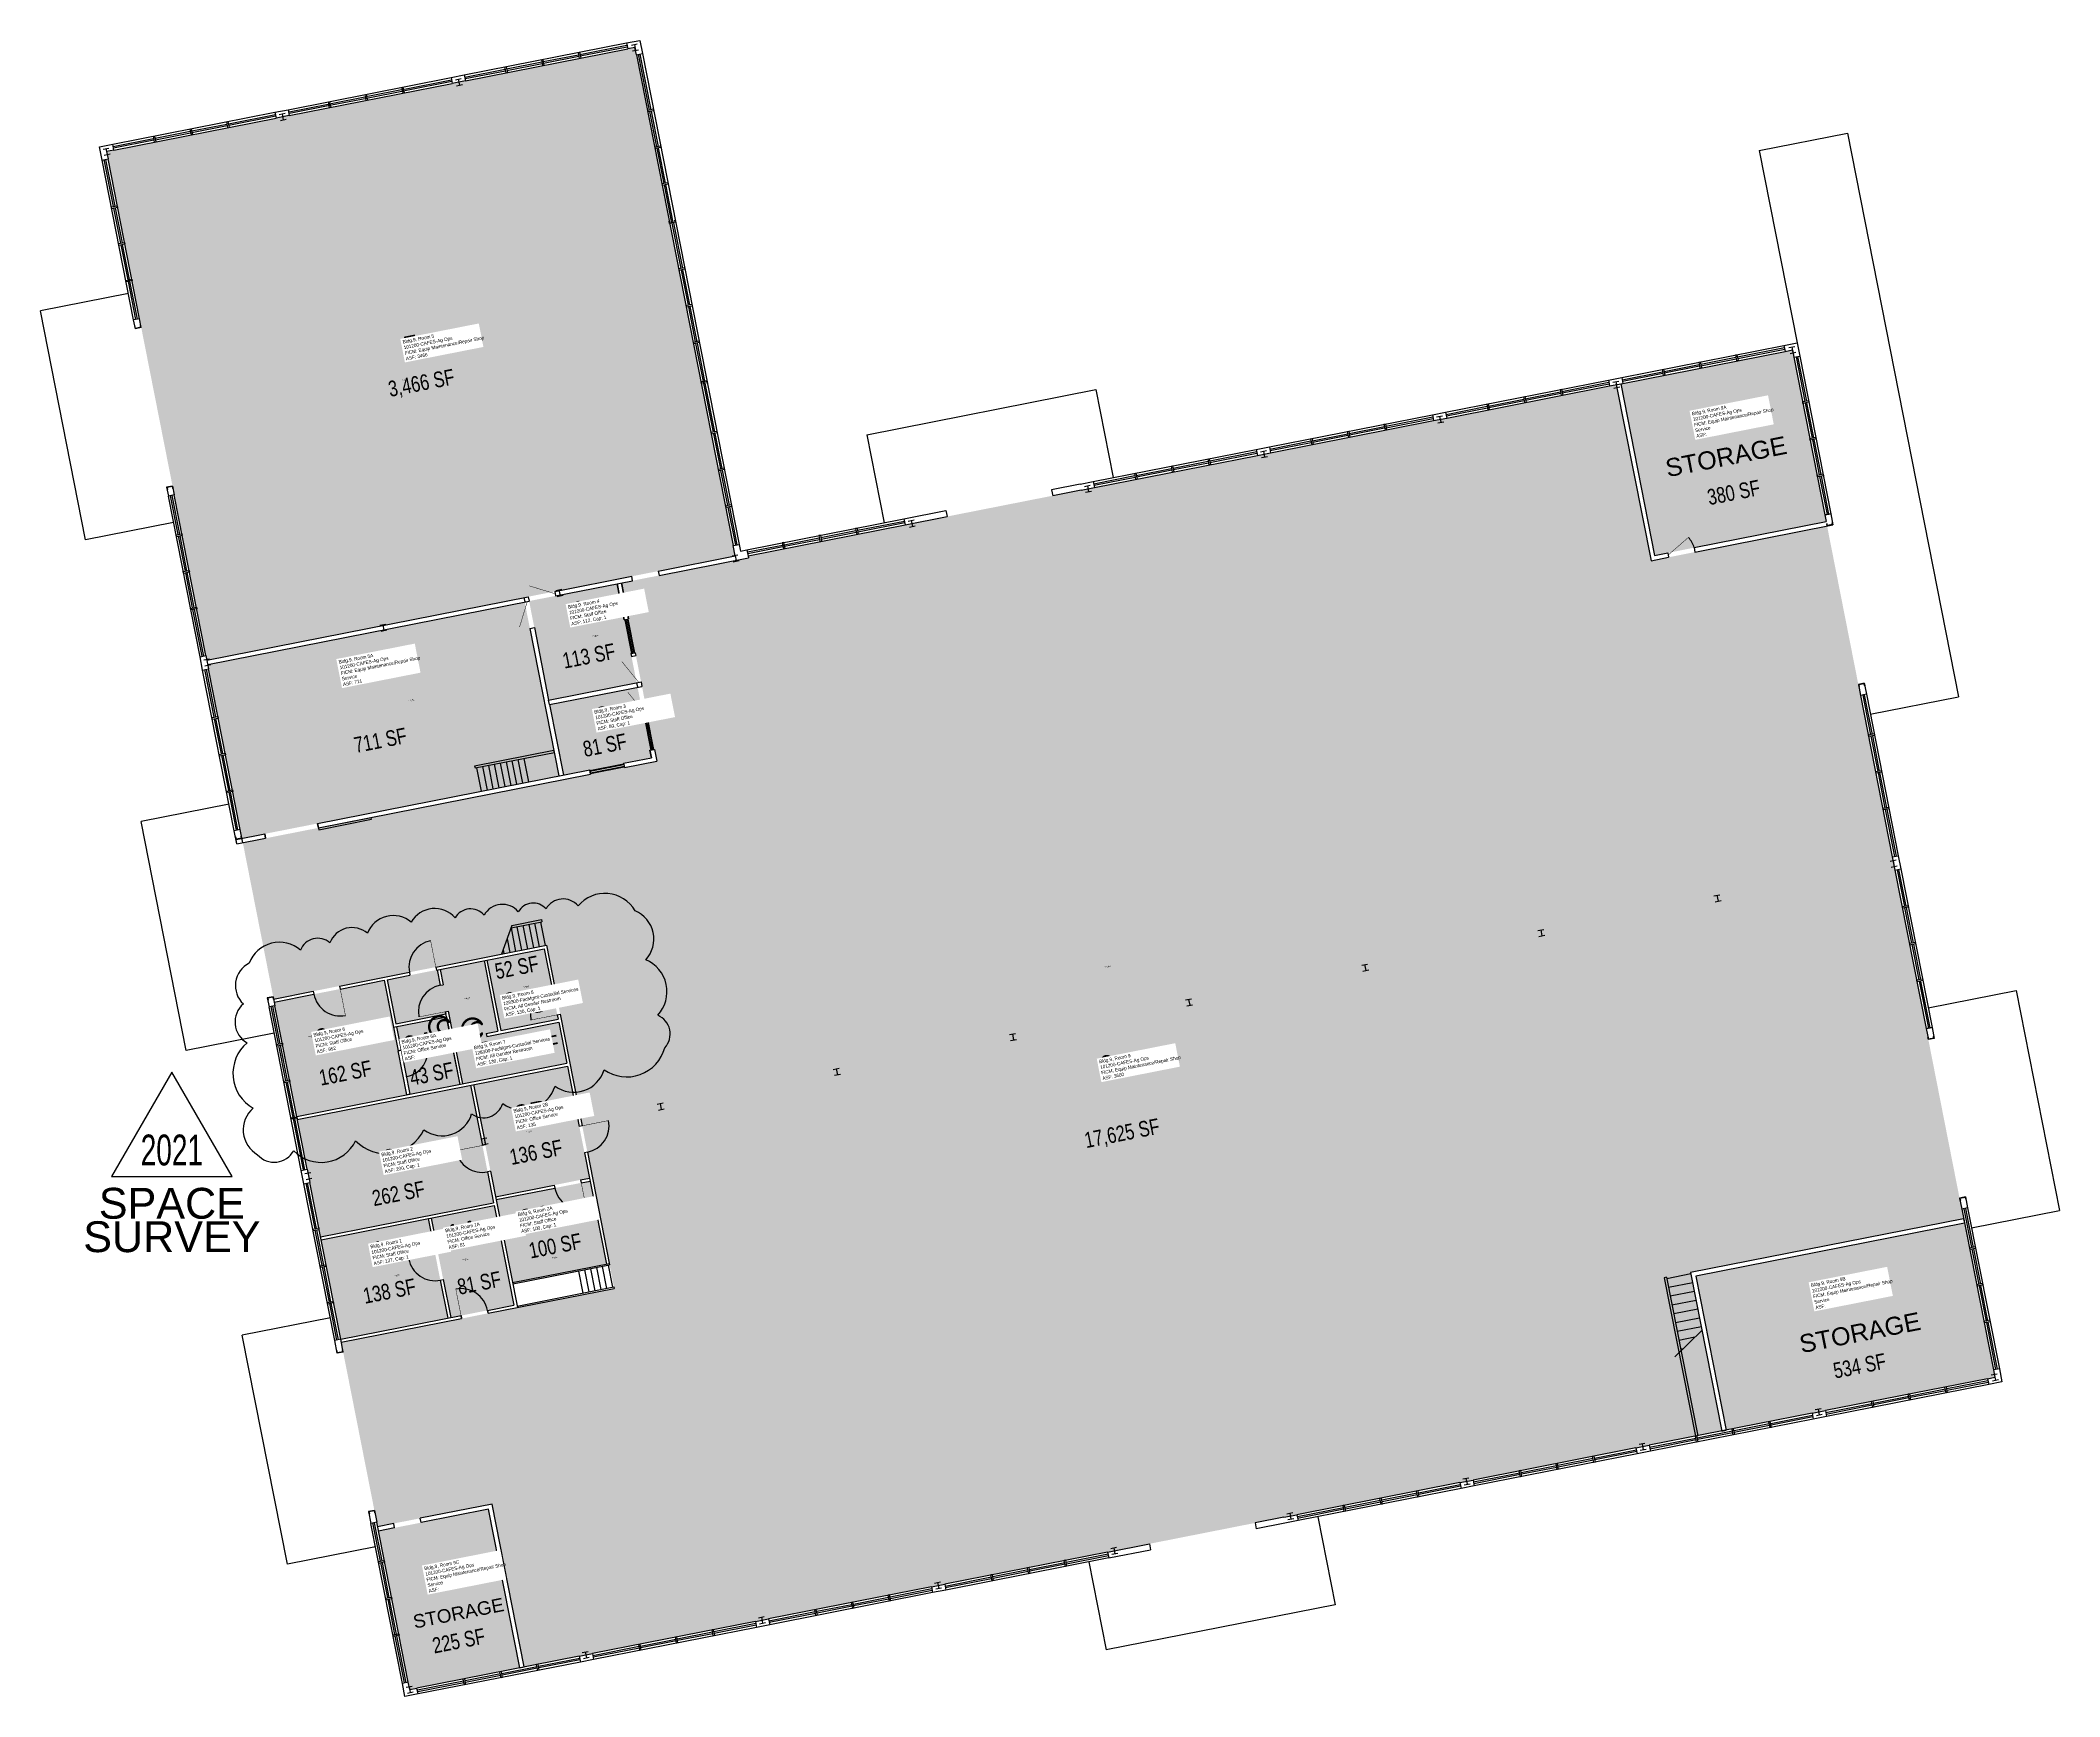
# Model space of a CAD drawing. Header units: inches. Extents: x 69207359 to 69210059, y 27690385 to 27692599.
import ezdxf
from ezdxf.enums import TextEntityAlignment as Align

# ---------------------------------------------------------------- set-up
doc = ezdxf.new("R2010")
doc.units = ezdxf.units.IN
doc.header["$LTSCALE"] = 10
doc.header["$MEASUREMENT"] = 0
doc.layers.get('0').update_dxf_attribs({"linetype": 'CONTINUOUS'})
for name, color, linetype in [('A-COLS', 5, 'CONTINUOUS'), ('A-DOOR', 2, 'CONTINUOUS'), ('A-FLOR', 3, 'CONTINUOUS'), ('A-GLAZ', 1, 'CONTINUOUS'), ('A-IDEN-ICON', 4, 'CONTINUOUS'), ('A-IDEN-RNUM', 7, 'CONTINUOUS'), ('A-IDEN-SNUM', 4, 'CONTINUOUS'), ('A-IDEN-TEXT', 4, 'CONTINUOUS'), ('A-IDEN-VNUM', 4, 'CONTINUOUS'), ('A-SITE', 3, 'CONTINUOUS'), ('A-WALL', 5, 'CONTINUOUS'), ('AREA-TEXT', 3, 'CONTINUOUS'), ('Rooms-Category-Color', 7, 'CONTINUOUS'), ('Rooms-College-Color', 7, 'CONTINUOUS'), ('Rooms-Department-Color', 7, 'CONTINUOUS'), ('Rooms-Division-Color', 7, 'CONTINUOUS'), ('Rooms-Information', 7, 'CONTINUOUS')]:
    doc.layers.add(name, color=color, linetype=linetype)
doc.layers.add('A-REV', color=1, linetype='CONTINUOUS', true_color=0xff0000)
doc.styles.add('Arial', font='arial.ttf')
doc.styles.add('CP_AREA', font='arial.ttf', dxfattribs={"height": 15})
doc.styles.add('CP_ROOMSNUMBER', font='arial.ttf', dxfattribs={"height": 1})
doc.styles.add('CP_ROOMVNUMBER', font='arial.ttf', dxfattribs={"width": 0.85, "height": 0.075})

# ---------------------------------------------------------------- blocks, each defined once
blk = doc.blocks.new('COL1')
for p, q in [((-0.5, 0.5), (0.5, 0.5)), ((0, 0.5), (0, -0.5)), ((-0.5, -0.5), (0.5, -0.5))]:
    blk.add_line(p, q)
blk = doc.blocks.new('CPBATH')
at = {"color": 0, "linetype": 'ByBlock', "const_width": 0.0127}
for points in [[(0.057, 0.017, 0.861492), (-0.055, 0, 1)], [(-0.055, 0, 0.726902), (0.049, -0.034, 1)], [(0.057, 0.017, 0.729002), (-0.008, -0.004, 1)], [(-0.008, -0.004, 0.609468), (0.049, -0.034, 1)]]:
    blk.add_lwpolyline(points, format="xyb", dxfattribs=at)
at = {"color": 0, "linetype": 'ByBlock', "const_width": 0.00637}
for points in [[(0.054, 0.015, 1), (0.06, 0.018, 1)], [(0.046, -0.035, 1), (0.051, -0.032, 1)]]:
    blk.add_lwpolyline(points, format="xyb", close=True, dxfattribs=at)
blk = doc.blocks.new('Space Revision')
at = {"layer": 'A-REV', "transparency": 16777216}
blk.add_lwpolyline([(0, 2.538), (-1.465, 0), (1.465, 0)], close=True, dxfattribs=at)
at = {"layer": 'A-REV', "transparency": 16777216, "insert": (0, -0.274), "char_height": 0.75, "attachment_point": 2, "line_spacing_factor": 0.65, "style": 'Arial'}
blk.add_mtext_dynamic_manual_height_columns('SPACE\\PSURVEY', width=1.2391, gutter_width=0.0182, heights=[0], dxfattribs=at)
at = {"layer": 'A-REV', "transparency": 16777216, "style": 'Arial', "width": 0.65}
blk.add_attdef('YEAR', text='', height=0.75, dxfattribs=at).set_placement((0, 0.646), align=Align.MIDDLE_CENTER)
at = {"layer": 'A-REV', "style": 'Arial', "flags": 1}
blk.add_attdef('UPDATES', text='', height=0.75, dxfattribs=at).set_placement((1.499, 1.084), align=Align.TOP_LEFT)

msp = doc.modelspace()

# ---------------------------------------------------------------- hatches: boundary and pattern name
at = {"layer": 'Rooms-Category-Color', "true_color": 0xe3c5e1}
for points in [[(69207536, 27692003.4), (69207538.3, 27691991.6), (69207580.6, 27691776.7), (69207582, 27691769.9), (69207786, 27691810.1), (69207860.4, 27691825.7), (69208011.6, 27691855.5), (69208046.9, 27691862.5), (69208149.9, 27691882.8), (69208185.2, 27691889.7), (69208288.2, 27691910), (69208285.5, 27691923.8), (69208275.1, 27691976.7), (69208255.7, 27692074.9), (69208156.2, 27692580.1), (69208154.2, 27692589.9), (69208144.5, 27692588), (69207927.6, 27692545.2), (69207927.6, 27692545.4), (69207909.9, 27692541.8), (69207692.1, 27692498.8), (69207674.5, 27692495.4), (69207457.6, 27692452.6), (69207457.6, 27692452.7), (69207447.8, 27692450.7), (69207449.8, 27692440.9), (69207491.9, 27692227.1), (69207494.2, 27692215.3)], [(69209746.9, 27691955.9), (69209517.3, 27691910.6), (69209472.1, 27692140.2), (69209701.6, 27692185.5)], [(69209748, 27691950.1), (69209512.6, 27691903.6), (69209466.2, 27692139.1), (69209457.3, 27692137.3), (69209239.5, 27692094.4), (69209221.9, 27692090.9), (69209004.1, 27692048), (69208986.4, 27692044.5), (69208768.6, 27692001.6), (69208750.9, 27691998.1), (69208571.4, 27691962.7), (69208515.5, 27691951.7), (69208305.5, 27691910.4), (69208306.1, 27691907.5), (69208289.6, 27691903.1), (69208186.4, 27691883.9), (69208136.3, 27691874), (69208183.3, 27691635.6), (69207660.3, 27691532.5), (69207630, 27691526.5), (69207670.6, 27691320.5), (69207671.1, 27691317.6), (69208036.1, 27691389.5), (69208083.7, 27691148.1), (69208090.6, 27691112.8), (69208126.5, 27690930.6), (69207761.6, 27690858.7), (69207764.1, 27690845.6), (69207805.9, 27690633.7), (69207810.1, 27690612.1), (69207963.2, 27690642.3), (69208006.1, 27690424.5), (69208079.7, 27690439), (69208097.4, 27690442.5), (69208315.2, 27690485.4), (69208332.8, 27690488.9), (69208550.7, 27690531.8), (69208568.3, 27690535.3), (69208786.1, 27690578.2), (69208842, 27690589.2), (69208983.3, 27690617.1), (69209021.6, 27690624.6), (69209039.3, 27690628.1), (69209257.1, 27690671), (69209274.7, 27690674.5), (69209492.5, 27690717.4), (69209510.2, 27690720.9), (69209607.3, 27690740), (69209565.6, 27690952), (69209930.5, 27691023.9), (69209928, 27691036.6), (69209883.4, 27691263.3), (69209880.5, 27691278), (69209838.7, 27691489.9), (69209835.2, 27691507.6), (69209792.7, 27691723.4)], [(69208052.6, 27691615.9), (69208006.8, 27691848.5), (69207583, 27691765), (69207583.2, 27691764), (69207584.1, 27691759.1), (69207628.8, 27691532.4), (69207628.8, 27691532.4), (69207659.2, 27691538.4)], [(69209613.2, 27690741.2), (69209572.6, 27690947.2), (69209931.7, 27691018), (69209972.3, 27690811.9)], [(69207811.3, 27690606.3), (69207958.5, 27690635.3), (69208000.2, 27690423.3), (69207853.1, 27690394.3)]]:
    msp.add_hatch(color=254, dxfattribs=at).paths.add_polyline_path(points)
at = {"layer": 'Rooms-Category-Color', "true_color": 0xfa9ba3}
for points in [[(69208156.5, 27691740.4), (69208148.8, 27691779.5), (69208149.8, 27691779.7), (69208140.9, 27691824.8), (69208139.9, 27691824.6), (69208130.4, 27691872.9), (69208048, 27691856.6), (69208012.7, 27691849.7), (69208038.8, 27691717.2)], [(69208040, 27691711.3), (69208058.5, 27691617.1), (69208093.8, 27691624), (69208094, 27691623.1), (69208139.1, 27691631.9), (69208138.9, 27691632.9), (69208176.3, 27691640.3), (69208174.3, 27691650.2), (69208175.3, 27691650.4), (69208166.4, 27691695.5), (69208165.4, 27691695.3), (69208157.7, 27691734.5)], [(69207671.9, 27691313.6), (69207819, 27691342.6), (69207849.2, 27691189.6), (69207702.1, 27691160.6)], [(69207835.3, 27691280.6), (69207902.1, 27691293.8), (69207919.9, 27691203.5), (69207853.1, 27691190.4)], [(69207967.8, 27691053.3), (69208046.3, 27691068.8), (69208081.6, 27691075.8), (69208093.4, 27691078.1), (69208079.8, 27691147.3), (69208063.9, 27691227.8), (69207938.3, 27691203.1), (69207952.4, 27691131.5)], [(69207934.4, 27691202.3), (69207702.8, 27691156.7), (69207716, 27691089.9), (69207719.5, 27691072.3), (69207733.8, 27690999.7), (69207965.3, 27691045.3), (69207950.1, 27691122.8), (69207954, 27691123.6), (69207952.4, 27691131.5), (69207948.5, 27691130.7)], [(69207968.6, 27691049.4), (69208047.1, 27691064.9), (69208082.4, 27691071.8), (69208094.2, 27691074.2), (69208116, 27690963.3), (69207990.4, 27690938.5)], [(69207907.9, 27690891.6), (69207992.3, 27690908.3), (69207966.1, 27691041.4), (69207881.7, 27691024.8)], [(69207734.5, 27690995.8), (69207760.8, 27690862.6), (69207904, 27690890.9), (69207877.8, 27691024)]]:
    msp.add_hatch(color=241, dxfattribs=at).paths.add_polyline_path(points)
at = {"layer": 'Rooms-Category-Color', "true_color": 0xadadad}
for points in [[(69207834.6, 27691284.5), (69207823, 27691343.4), (69207888.7, 27691356.4), (69207889.7, 27691356.6), (69207893.8, 27691336), (69207897.7, 27691336.7), (69207893.6, 27691357.3), (69207952.5, 27691368.9), (69207971.1, 27691274.8), (69207955.4, 27691271.7), (69207956.1, 27691267.7), (69208052.3, 27691286.7), (69208063.1, 27691231.7), (69207923.8, 27691204.3), (69207904.7, 27691301.4), (69207900.7, 27691300.6), (69207901.3, 27691297.7)], [(69207975, 27691275.5), (69208051.5, 27691290.6), (69208050.4, 27691296.5), (69208033, 27691384.8), (69207956.4, 27691369.7)]]:
    msp.add_hatch(color=253, dxfattribs=at).paths.add_polyline_path(points)
at = {"layer": 'Rooms-College-Color', "true_color": 0xe3c5e1}
for points in [[(69207536, 27692003.4), (69207538.3, 27691991.6), (69207580.6, 27691776.7), (69207582, 27691769.9), (69207786, 27691810.1), (69207860.4, 27691825.7), (69208011.6, 27691855.5), (69208046.9, 27691862.5), (69208149.9, 27691882.8), (69208185.2, 27691889.7), (69208288.2, 27691910), (69208285.5, 27691923.8), (69208275.1, 27691976.7), (69208255.7, 27692074.9), (69208156.2, 27692580.1), (69208154.2, 27692589.9), (69208144.5, 27692588), (69207927.6, 27692545.2), (69207927.6, 27692545.4), (69207909.9, 27692541.8), (69207692.1, 27692498.8), (69207674.5, 27692495.4), (69207457.6, 27692452.6), (69207457.6, 27692452.7), (69207447.8, 27692450.7), (69207449.8, 27692440.9), (69207491.9, 27692227.1), (69207494.2, 27692215.3)], [(69209748, 27691950.1), (69209512.6, 27691903.6), (69209466.2, 27692139.1), (69209457.3, 27692137.3), (69209239.5, 27692094.4), (69209221.9, 27692090.9), (69209004.1, 27692048), (69208986.4, 27692044.5), (69208768.6, 27692001.6), (69208750.9, 27691998.1), (69208571.4, 27691962.7), (69208515.5, 27691951.7), (69208305.5, 27691910.4), (69208306.1, 27691907.5), (69208289.6, 27691903.1), (69208186.4, 27691883.9), (69208136.3, 27691874), (69208183.3, 27691635.6), (69207660.3, 27691532.5), (69207630, 27691526.5), (69207670.6, 27691320.5), (69207671.1, 27691317.6), (69208036.1, 27691389.5), (69208083.7, 27691148.1), (69208090.6, 27691112.8), (69208126.5, 27690930.6), (69207761.6, 27690858.7), (69207764.1, 27690845.6), (69207805.9, 27690633.7), (69207810.1, 27690612.1), (69207963.2, 27690642.3), (69208006.1, 27690424.5), (69208079.7, 27690439), (69208097.4, 27690442.5), (69208315.2, 27690485.4), (69208332.8, 27690488.9), (69208550.7, 27690531.8), (69208568.3, 27690535.3), (69208786.1, 27690578.2), (69208842, 27690589.2), (69208983.3, 27690617.1), (69209021.6, 27690624.6), (69209039.3, 27690628.1), (69209257.1, 27690671), (69209274.7, 27690674.5), (69209492.5, 27690717.4), (69209510.2, 27690720.9), (69209607.3, 27690740), (69209565.6, 27690952), (69209930.5, 27691023.9), (69209928, 27691036.6), (69209883.4, 27691263.3), (69209880.5, 27691278), (69209838.7, 27691489.9), (69209835.2, 27691507.6), (69209792.7, 27691723.4)], [(69208156.5, 27691740.4), (69208148.8, 27691779.5), (69208149.8, 27691779.7), (69208140.9, 27691824.8), (69208139.9, 27691824.6), (69208130.4, 27691872.9), (69208048, 27691856.6), (69208012.7, 27691849.7), (69208038.8, 27691717.2)], [(69208052.6, 27691615.9), (69208006.8, 27691848.5), (69207583, 27691765), (69207583.2, 27691764), (69207584.1, 27691759.1), (69207628.8, 27691532.4), (69207628.8, 27691532.4), (69207659.2, 27691538.4)], [(69208040, 27691711.3), (69208058.5, 27691617.1), (69208093.8, 27691624), (69208094, 27691623.1), (69208139.1, 27691631.9), (69208138.9, 27691632.9), (69208176.3, 27691640.3), (69208174.3, 27691650.2), (69208175.3, 27691650.4), (69208166.4, 27691695.5), (69208165.4, 27691695.3), (69208157.7, 27691734.5)], [(69207834.6, 27691284.5), (69207823, 27691343.4), (69207888.7, 27691356.4), (69207889.7, 27691356.6), (69207893.8, 27691336), (69207897.7, 27691336.7), (69207893.6, 27691357.3), (69207952.5, 27691368.9), (69207971.1, 27691274.8), (69207955.4, 27691271.7), (69207956.1, 27691267.7), (69208052.3, 27691286.7), (69208063.1, 27691231.7), (69207923.8, 27691204.3), (69207904.7, 27691301.4), (69207900.7, 27691300.6), (69207901.3, 27691297.7)], [(69207975, 27691275.5), (69208051.5, 27691290.6), (69208050.4, 27691296.5), (69208033, 27691384.8), (69207956.4, 27691369.7)], [(69207671.9, 27691313.6), (69207819, 27691342.6), (69207849.2, 27691189.6), (69207702.1, 27691160.6)], [(69207967.8, 27691053.3), (69208046.3, 27691068.8), (69208081.6, 27691075.8), (69208093.4, 27691078.1), (69208079.8, 27691147.3), (69208063.9, 27691227.8), (69207938.3, 27691203.1), (69207952.4, 27691131.5)], [(69207934.4, 27691202.3), (69207702.8, 27691156.7), (69207716, 27691089.9), (69207719.5, 27691072.3), (69207733.8, 27690999.7), (69207965.3, 27691045.3), (69207950.1, 27691122.8), (69207954, 27691123.6), (69207952.4, 27691131.5), (69207948.5, 27691130.7)], [(69207968.6, 27691049.4), (69208047.1, 27691064.9), (69208082.4, 27691071.8), (69208094.2, 27691074.2), (69208116, 27690963.3), (69207990.4, 27690938.5)], [(69207907.9, 27690891.6), (69207992.3, 27690908.3), (69207966.1, 27691041.4), (69207881.7, 27691024.8)], [(69207734.5, 27690995.8), (69207760.8, 27690862.6), (69207904, 27690890.9), (69207877.8, 27691024)]]:
    msp.add_hatch(color=254, dxfattribs=at).paths.add_polyline_path(points)
at = {"layer": 'Rooms-College-Color', "true_color": 0xadadad}
for points in [[(69209746.9, 27691955.9), (69209517.3, 27691910.6), (69209472.1, 27692140.2), (69209701.6, 27692185.5)], [(69207835.3, 27691280.6), (69207902.1, 27691293.8), (69207919.9, 27691203.5), (69207853.1, 27691190.4)], [(69209613.2, 27690741.2), (69209572.6, 27690947.2), (69209931.7, 27691018), (69209972.3, 27690811.9)], [(69207811.3, 27690606.3), (69207958.5, 27690635.3), (69208000.2, 27690423.3), (69207853.1, 27690394.3)]]:
    msp.add_hatch(color=253, dxfattribs=at).paths.add_polyline_path(points)
at = {"layer": 'Rooms-Department-Color', "true_color": 0xe3c5e1}
for points in [[(69207536, 27692003.4), (69207538.3, 27691991.6), (69207580.6, 27691776.7), (69207582, 27691769.9), (69207786, 27691810.1), (69207860.4, 27691825.7), (69208011.6, 27691855.5), (69208046.9, 27691862.5), (69208149.9, 27691882.8), (69208185.2, 27691889.7), (69208288.2, 27691910), (69208285.5, 27691923.8), (69208275.1, 27691976.7), (69208255.7, 27692074.9), (69208156.2, 27692580.1), (69208154.2, 27692589.9), (69208144.5, 27692588), (69207927.6, 27692545.2), (69207927.6, 27692545.4), (69207909.9, 27692541.8), (69207692.1, 27692498.8), (69207674.5, 27692495.4), (69207457.6, 27692452.6), (69207457.6, 27692452.7), (69207447.8, 27692450.7), (69207449.8, 27692440.9), (69207491.9, 27692227.1), (69207494.2, 27692215.3)], [(69209746.9, 27691955.9), (69209517.3, 27691910.6), (69209472.1, 27692140.2), (69209701.6, 27692185.5)], [(69209748, 27691950.1), (69209512.6, 27691903.6), (69209466.2, 27692139.1), (69209457.3, 27692137.3), (69209239.5, 27692094.4), (69209221.9, 27692090.9), (69209004.1, 27692048), (69208986.4, 27692044.5), (69208768.6, 27692001.6), (69208750.9, 27691998.1), (69208571.4, 27691962.7), (69208515.5, 27691951.7), (69208305.5, 27691910.4), (69208306.1, 27691907.5), (69208289.6, 27691903.1), (69208186.4, 27691883.9), (69208136.3, 27691874), (69208183.3, 27691635.6), (69207660.3, 27691532.5), (69207630, 27691526.5), (69207670.6, 27691320.5), (69207671.1, 27691317.6), (69208036.1, 27691389.5), (69208083.7, 27691148.1), (69208090.6, 27691112.8), (69208126.5, 27690930.6), (69207761.6, 27690858.7), (69207764.1, 27690845.6), (69207805.9, 27690633.7), (69207810.1, 27690612.1), (69207963.2, 27690642.3), (69208006.1, 27690424.5), (69208079.7, 27690439), (69208097.4, 27690442.5), (69208315.2, 27690485.4), (69208332.8, 27690488.9), (69208550.7, 27690531.8), (69208568.3, 27690535.3), (69208786.1, 27690578.2), (69208842, 27690589.2), (69208983.3, 27690617.1), (69209021.6, 27690624.6), (69209039.3, 27690628.1), (69209257.1, 27690671), (69209274.7, 27690674.5), (69209492.5, 27690717.4), (69209510.2, 27690720.9), (69209607.3, 27690740), (69209565.6, 27690952), (69209930.5, 27691023.9), (69209928, 27691036.6), (69209883.4, 27691263.3), (69209880.5, 27691278), (69209838.7, 27691489.9), (69209835.2, 27691507.6), (69209792.7, 27691723.4)], [(69208156.5, 27691740.4), (69208148.8, 27691779.5), (69208149.8, 27691779.7), (69208140.9, 27691824.8), (69208139.9, 27691824.6), (69208130.4, 27691872.9), (69208048, 27691856.6), (69208012.7, 27691849.7), (69208038.8, 27691717.2)], [(69208052.6, 27691615.9), (69208006.8, 27691848.5), (69207583, 27691765), (69207583.2, 27691764), (69207584.1, 27691759.1), (69207628.8, 27691532.4), (69207628.8, 27691532.4), (69207659.2, 27691538.4)], [(69208040, 27691711.3), (69208058.5, 27691617.1), (69208093.8, 27691624), (69208094, 27691623.1), (69208139.1, 27691631.9), (69208138.9, 27691632.9), (69208176.3, 27691640.3), (69208174.3, 27691650.2), (69208175.3, 27691650.4), (69208166.4, 27691695.5), (69208165.4, 27691695.3), (69208157.7, 27691734.5)], [(69207671.9, 27691313.6), (69207819, 27691342.6), (69207849.2, 27691189.6), (69207702.1, 27691160.6)], [(69207835.3, 27691280.6), (69207902.1, 27691293.8), (69207919.9, 27691203.5), (69207853.1, 27691190.4)], [(69207967.8, 27691053.3), (69208046.3, 27691068.8), (69208081.6, 27691075.8), (69208093.4, 27691078.1), (69208079.8, 27691147.3), (69208063.9, 27691227.8), (69207938.3, 27691203.1), (69207952.4, 27691131.5)], [(69207934.4, 27691202.3), (69207702.8, 27691156.7), (69207716, 27691089.9), (69207719.5, 27691072.3), (69207733.8, 27690999.7), (69207965.3, 27691045.3), (69207950.1, 27691122.8), (69207954, 27691123.6), (69207952.4, 27691131.5), (69207948.5, 27691130.7)], [(69207968.6, 27691049.4), (69208047.1, 27691064.9), (69208082.4, 27691071.8), (69208094.2, 27691074.2), (69208116, 27690963.3), (69207990.4, 27690938.5)], [(69207907.9, 27690891.6), (69207992.3, 27690908.3), (69207966.1, 27691041.4), (69207881.7, 27691024.8)], [(69207734.5, 27690995.8), (69207760.8, 27690862.6), (69207904, 27690890.9), (69207877.8, 27691024)], [(69209613.2, 27690741.2), (69209572.6, 27690947.2), (69209931.7, 27691018), (69209972.3, 27690811.9)], [(69207811.3, 27690606.3), (69207958.5, 27690635.3), (69208000.2, 27690423.3), (69207853.1, 27690394.3)]]:
    msp.add_hatch(color=254, dxfattribs=at).paths.add_polyline_path(points)
at = {"layer": 'Rooms-Department-Color', "true_color": 0xacacac}
for points in [[(69207834.6, 27691284.5), (69207823, 27691343.4), (69207888.7, 27691356.4), (69207889.7, 27691356.6), (69207893.8, 27691336), (69207897.7, 27691336.7), (69207893.6, 27691357.3), (69207952.5, 27691368.9), (69207971.1, 27691274.8), (69207955.4, 27691271.7), (69207956.1, 27691267.7), (69208052.3, 27691286.7), (69208063.1, 27691231.7), (69207923.8, 27691204.3), (69207904.7, 27691301.4), (69207900.7, 27691300.6), (69207901.3, 27691297.7)], [(69207975, 27691275.5), (69208051.5, 27691290.6), (69208050.4, 27691296.5), (69208033, 27691384.8), (69207956.4, 27691369.7)]]:
    msp.add_hatch(color=253, dxfattribs=at).paths.add_polyline_path(points)
at = {"layer": 'Rooms-Division-Color', "true_color": 0xe3c5e1}
for points in [[(69207536, 27692003.4), (69207538.3, 27691991.6), (69207580.6, 27691776.7), (69207582, 27691769.9), (69207786, 27691810.1), (69207860.4, 27691825.7), (69208011.6, 27691855.5), (69208046.9, 27691862.5), (69208149.9, 27691882.8), (69208185.2, 27691889.7), (69208288.2, 27691910), (69208285.5, 27691923.8), (69208275.1, 27691976.7), (69208255.7, 27692074.9), (69208156.2, 27692580.1), (69208154.2, 27692589.9), (69208144.5, 27692588), (69207927.6, 27692545.2), (69207927.6, 27692545.4), (69207909.9, 27692541.8), (69207692.1, 27692498.8), (69207674.5, 27692495.4), (69207457.6, 27692452.6), (69207457.6, 27692452.7), (69207447.8, 27692450.7), (69207449.8, 27692440.9), (69207491.9, 27692227.1), (69207494.2, 27692215.3)], [(69209746.9, 27691955.9), (69209517.3, 27691910.6), (69209472.1, 27692140.2), (69209701.6, 27692185.5)], [(69209748, 27691950.1), (69209512.6, 27691903.6), (69209466.2, 27692139.1), (69209457.3, 27692137.3), (69209239.5, 27692094.4), (69209221.9, 27692090.9), (69209004.1, 27692048), (69208986.4, 27692044.5), (69208768.6, 27692001.6), (69208750.9, 27691998.1), (69208571.4, 27691962.7), (69208515.5, 27691951.7), (69208305.5, 27691910.4), (69208306.1, 27691907.5), (69208289.6, 27691903.1), (69208186.4, 27691883.9), (69208136.3, 27691874), (69208183.3, 27691635.6), (69207660.3, 27691532.5), (69207630, 27691526.5), (69207670.6, 27691320.5), (69207671.1, 27691317.6), (69208036.1, 27691389.5), (69208083.7, 27691148.1), (69208090.6, 27691112.8), (69208126.5, 27690930.6), (69207761.6, 27690858.7), (69207764.1, 27690845.6), (69207805.9, 27690633.7), (69207810.1, 27690612.1), (69207963.2, 27690642.3), (69208006.1, 27690424.5), (69208079.7, 27690439), (69208097.4, 27690442.5), (69208315.2, 27690485.4), (69208332.8, 27690488.9), (69208550.7, 27690531.8), (69208568.3, 27690535.3), (69208786.1, 27690578.2), (69208842, 27690589.2), (69208983.3, 27690617.1), (69209021.6, 27690624.6), (69209039.3, 27690628.1), (69209257.1, 27690671), (69209274.7, 27690674.5), (69209492.5, 27690717.4), (69209510.2, 27690720.9), (69209607.3, 27690740), (69209565.6, 27690952), (69209930.5, 27691023.9), (69209928, 27691036.6), (69209883.4, 27691263.3), (69209880.5, 27691278), (69209838.7, 27691489.9), (69209835.2, 27691507.6), (69209792.7, 27691723.4)], [(69208156.5, 27691740.4), (69208148.8, 27691779.5), (69208149.8, 27691779.7), (69208140.9, 27691824.8), (69208139.9, 27691824.6), (69208130.4, 27691872.9), (69208048, 27691856.6), (69208012.7, 27691849.7), (69208038.8, 27691717.2)], [(69208052.6, 27691615.9), (69208006.8, 27691848.5), (69207583, 27691765), (69207583.2, 27691764), (69207584.1, 27691759.1), (69207628.8, 27691532.4), (69207628.8, 27691532.4), (69207659.2, 27691538.4)], [(69208040, 27691711.3), (69208058.5, 27691617.1), (69208093.8, 27691624), (69208094, 27691623.1), (69208139.1, 27691631.9), (69208138.9, 27691632.9), (69208176.3, 27691640.3), (69208174.3, 27691650.2), (69208175.3, 27691650.4), (69208166.4, 27691695.5), (69208165.4, 27691695.3), (69208157.7, 27691734.5)], [(69207671.9, 27691313.6), (69207819, 27691342.6), (69207849.2, 27691189.6), (69207702.1, 27691160.6)], [(69207835.3, 27691280.6), (69207902.1, 27691293.8), (69207919.9, 27691203.5), (69207853.1, 27691190.4)], [(69207967.8, 27691053.3), (69208046.3, 27691068.8), (69208081.6, 27691075.8), (69208093.4, 27691078.1), (69208079.8, 27691147.3), (69208063.9, 27691227.8), (69207938.3, 27691203.1), (69207952.4, 27691131.5)], [(69207934.4, 27691202.3), (69207702.8, 27691156.7), (69207716, 27691089.9), (69207719.5, 27691072.3), (69207733.8, 27690999.7), (69207965.3, 27691045.3), (69207950.1, 27691122.8), (69207954, 27691123.6), (69207952.4, 27691131.5), (69207948.5, 27691130.7)], [(69207968.6, 27691049.4), (69208047.1, 27691064.9), (69208082.4, 27691071.8), (69208094.2, 27691074.2), (69208116, 27690963.3), (69207990.4, 27690938.5)], [(69207907.9, 27690891.6), (69207992.3, 27690908.3), (69207966.1, 27691041.4), (69207881.7, 27691024.8)], [(69207734.5, 27690995.8), (69207760.8, 27690862.6), (69207904, 27690890.9), (69207877.8, 27691024)], [(69209613.2, 27690741.2), (69209572.6, 27690947.2), (69209931.7, 27691018), (69209972.3, 27690811.9)], [(69207811.3, 27690606.3), (69207958.5, 27690635.3), (69208000.2, 27690423.3), (69207853.1, 27690394.3)]]:
    msp.add_hatch(color=254, dxfattribs=at).paths.add_polyline_path(points)
at = {"layer": 'Rooms-Division-Color', "true_color": 0xadadad}
for points in [[(69207834.6, 27691284.5), (69207823, 27691343.4), (69207888.7, 27691356.4), (69207889.7, 27691356.6), (69207893.8, 27691336), (69207897.7, 27691336.7), (69207893.6, 27691357.3), (69207952.5, 27691368.9), (69207971.1, 27691274.8), (69207955.4, 27691271.7), (69207956.1, 27691267.7), (69208052.3, 27691286.7), (69208063.1, 27691231.7), (69207923.8, 27691204.3), (69207904.7, 27691301.4), (69207900.7, 27691300.6), (69207901.3, 27691297.7)], [(69207975, 27691275.5), (69208051.5, 27691290.6), (69208050.4, 27691296.5), (69208033, 27691384.8), (69207956.4, 27691369.7)]]:
    msp.add_hatch(color=253, dxfattribs=at).paths.add_polyline_path(points)

# ---------------------------------------------------------------- linework, layer by layer
at = {"layer": 'A-DOOR'}
for p, q in [((69207801.7, 27691559.8), (69207731.1, 27691545.9)), ((69207731.5, 27691544), (69207802.1, 27691557.9)), ((69207802.1, 27691557.9), (69207801.7, 27691559.8)), ((69207731.1, 27691545.9), (69207731.5, 27691544))]:
    msp.add_line(p, q, dxfattribs=at)
at = {"layer": 'A-DOOR', "const_width": 0.6}
for points in [[(69209535.5, 27691911.2), (69209562.7, 27691934.9)], [(69208010.3, 27691849.2), (69207999.9, 27691814.8)], [(69208047.4, 27691859.5), (69208013, 27691870)], [(69208159.4, 27691740.9), (69208136.7, 27691768.8)], [(69208167.5, 27691699.7), (69208144.8, 27691727.6)], [(69207888, 27691360.3), (69207881, 27691395.6)], [(69207760.2, 27691331), (69207767.1, 27691295.7)], [(69207900.7, 27691300.6), (69207865.4, 27691293.7)], [(69208050.4, 27691296.5), (69208015, 27691289.5)], [(69207841.4, 27691248.8), (69207876.7, 27691255.7)], [(69208083.7, 27691148.1), (69208119, 27691155.1)], [(69207950.2, 27691121.8), (69207914.9, 27691114.9)], [(69208082.4, 27691071.8), (69208089.4, 27691036.5)], [(69207887.1, 27690976.9), (69207851.8, 27690969.9)], [(69207921.7, 27690894.4), (69207914.7, 27690929.7)]]:
    msp.add_lwpolyline(points, dxfattribs=at)
at = {"layer": 'A-DOOR'}
for centre, radius, start, end in [((69209534, 27691910), 38, 17.0021, 40.9429), ((69207888, 27691360.3), 36, 101.1479, 191.1479), ((69207900.7, 27691300.6), 36, 101.1479, 191.1479), ((69208050.4, 27691296.5), 36, 101.1479, 191.1479), ((69207760.2, 27691331), 36, 191.1479, 281.1479), ((69207841.4, 27691248.8), 36, 281.1479, 11.1479), ((69208083.7, 27691148.1), 36, 281.1479, 11.1479), ((69207950.2, 27691121.8), 36, 191.1479, 281.1479), ((69208082.4, 27691071.8), 36, 191.1479, 281.1479), ((69207887.1, 27690976.9), 36, 191.1479, 281.1479), ((69207921.7, 27690894.4), 36, 11.1479, 101.1479)]:
    msp.add_arc(centre, radius, start, end, dxfattribs=at)
at = {"layer": 'A-FLOR'}
for p, q in [((69207958.2, 27691630), (69207964.4, 27691598.5)), ((69207966.1, 27691631.5), (69207972.3, 27691600.1)), ((69207974, 27691633.1), (69207980.2, 27691601.6)), ((69207981.9, 27691634.6), (69207988.1, 27691603.2)), ((69207989.8, 27691636.2), (69207996, 27691604.8)), ((69207997.7, 27691637.7), (69208003.9, 27691606.3)), ((69208005.6, 27691639.3), (69208011.8, 27691607.9)), ((69207942.5, 27691626.9), (69207948.6, 27691595.4)), ((69207950.3, 27691628.4), (69207956.5, 27691597)), ((69207989.7, 27691416.1), (69207975.7, 27691377.6)), ((69207988.5, 27691412.8), (69207994.7, 27691381.3)), ((69207996.4, 27691414.3), (69208002.6, 27691382.9)), ((69208004.3, 27691415.9), (69208010.5, 27691384.4)), ((69208012.2, 27691417.4), (69208018.4, 27691386)), ((69208020.1, 27691419), (69208026.3, 27691387.5)), ((69208028, 27691420.5), (69208034.1, 27691389.1)), ((69207983.2, 27691398.2), (69207986.8, 27691379.8)), ((69207977.9, 27691383.6), (69207978.9, 27691378.2)), ((69208078.9, 27690953.9), (69208084.7, 27690924.5)), ((69208086.8, 27690955.5), (69208092.6, 27690926)), ((69208094.7, 27690957), (69208100.5, 27690927.6)), ((69208102.6, 27690958.6), (69208108.4, 27690929.1)), ((69208110.5, 27690960.1), (69208116.3, 27690930.7)), ((69208118.4, 27690961.7), (69208124.2, 27690932.2)), ((69209566, 27690950), (69209533.6, 27690943.6)), ((69209568.3, 27690938.2), (69209535.9, 27690931.8)), ((69209570.6, 27690926.4), (69209538.2, 27690920.1)), ((69209572.9, 27690914.7), (69209540.5, 27690908.3)), ((69209575.2, 27690902.9), (69209542.9, 27690896.5)), ((69209544.6, 27690839.2), (69209580.8, 27690874.7)), ((69209577.6, 27690891.1), (69209545.2, 27690884.7)), ((69209579.9, 27690879.3), (69209547.5, 27690873)), ((69209571.3, 27690865.4), (69209549.8, 27690861.2)), ((69209555.7, 27690850.1), (69209552.1, 27690849.4))]:
    msp.add_line(p, q, dxfattribs=at)
at = {"layer": 'A-GLAZ'}
for p, q in [((69207926.1, 27692553.1), (69208142.9, 27692595.9)), ((69207927.6, 27692545.2), (69208144.5, 27692588)), ((69208031.7, 27692570.9), (69208078.7, 27692580.2)), ((69208032, 27692568.9), (69208079.1, 27692578.2)), ((69208080.7, 27692580.6), (69208143.5, 27692592.9)), ((69208081.1, 27692578.6), (69208143.9, 27692590.9)), ((69208156.2, 27692580.1), (69208285.5, 27691923.8)), ((69208173.8, 27692506.2), (69208159.1, 27692580.7)), ((69208175.8, 27692506.6), (69208161.1, 27692581.1)), ((69208164.1, 27692581.7), (69208293.4, 27691925.3)), ((69207690.6, 27692506.7), (69207908.4, 27692549.7)), ((69207846.2, 27692534.3), (69207909, 27692546.7)), ((69207926.6, 27692550.2), (69207980.6, 27692560.8)), ((69207927, 27692548.2), (69207981, 27692558.8)), ((69207982.6, 27692561.2), (69208029.7, 27692570.5)), ((69207983, 27692559.2), (69208030.1, 27692568.5)), ((69207692.1, 27692498.8), (69207909.9, 27692541.8)), ((69207748.1, 27692515), (69207795.2, 27692524.3)), ((69207748.5, 27692513), (69207795.6, 27692522.3)), ((69207797.1, 27692524.7), (69207844.2, 27692534)), ((69207797.5, 27692522.7), (69207844.6, 27692531.9)), ((69207846.6, 27692532.3), (69207909.4, 27692544.7)), ((69207456.1, 27692460.5), (69207672.9, 27692503.3)), ((69207457.6, 27692452.6), (69207674.5, 27692495.4)), ((69207610.7, 27692487.9), (69207673.5, 27692500.3)), ((69207611.1, 27692485.9), (69207673.9, 27692498.3)), ((69207692.1, 27692504), (69207746.1, 27692514.6)), ((69207692.5, 27692502), (69207746.5, 27692512.6)), ((69208183.5, 27692457.1), (69208174.2, 27692504.2)), ((69208185.5, 27692457.5), (69208176.2, 27692504.6)), ((69207456.6, 27692457.6), (69207510.6, 27692468.2)), ((69207457, 27692455.6), (69207511, 27692466.2)), ((69207512.6, 27692468.6), (69207559.7, 27692477.9)), ((69207513, 27692466.6), (69207560.1, 27692475.9)), ((69207561.7, 27692478.3), (69207608.7, 27692487.5)), ((69207562, 27692476.3), (69207609.1, 27692485.5)), ((69207484, 27692225.5), (69207441.9, 27692439.4)), ((69207457.2, 27692377.2), (69207444.8, 27692440)), ((69207459.2, 27692377.6), (69207446.8, 27692440.3)), ((69207491.9, 27692227.1), (69207449.8, 27692440.9)), ((69208193.1, 27692408.1), (69208183.9, 27692455.2)), ((69208195.1, 27692408.5), (69208185.9, 27692455.6)), ((69208203.5, 27692355.6), (69208193.5, 27692406.1)), ((69208205.5, 27692356), (69208195.5, 27692406.5)), ((69207466.9, 27692328.1), (69207457.6, 27692375.2)), ((69207468.9, 27692328.5), (69207459.6, 27692375.6)), ((69208203.6, 27692355.1), (69208215.6, 27692294.3)), ((69208205.6, 27692355.5), (69208217.6, 27692294.7)), ((69207476.5, 27692279.1), (69207467.2, 27692326.2)), ((69207478.5, 27692279.5), (69207469.2, 27692326.6)), ((69207487, 27692226.1), (69207476.9, 27692277.1)), ((69207489, 27692226.5), (69207478.9, 27692277.5)), ((69208216, 27692292.3), (69208225.2, 27692245.2)), ((69208218, 27692292.7), (69208227.2, 27692245.6)), ((69208225.6, 27692243.2), (69208234.9, 27692196.1)), ((69208227.6, 27692243.6), (69208236.9, 27692196.5)), ((69208235.3, 27692194.2), (69208245.3, 27692143.2)), ((69208237.3, 27692194.6), (69208247.3, 27692143.6)), ((69209473.4, 27692148.7), (69209690.3, 27692191.4)), ((69209475, 27692140.8), (69209691.9, 27692183.5)), ((69209579, 27692166.4), (69209626.1, 27692175.7)), ((69209579.4, 27692164.4), (69209626.5, 27692173.7)), ((69209628.1, 27692176.1), (69209690.9, 27692188.5)), ((69209628.5, 27692174.1), (69209691.3, 27692186.5)), ((69209703.6, 27692175.8), (69209745.1, 27691964.8)), ((69209706.5, 27692176.3), (69209718.3, 27692116.5)), ((69209708.5, 27692176.7), (69209720.3, 27692116.8)), ((69209711.4, 27692177.3), (69209753, 27691966.3)), ((69208245.4, 27692142.7), (69208258.7, 27692075.4)), ((69208247.4, 27692143.1), (69208260.7, 27692075.8)), ((69209238, 27692102.3), (69209455.8, 27692145.2)), ((69209393.6, 27692129.9), (69209456.4, 27692142.3)), ((69209474, 27692145.7), (69209528, 27692156.4)), ((69209474.4, 27692143.7), (69209528.4, 27692154.4)), ((69209530, 27692156.8), (69209577.1, 27692166)), ((69209530.4, 27692154.8), (69209577.5, 27692164)), ((69209239.5, 27692094.4), (69209457.3, 27692137.3)), ((69209295.5, 27692110.5), (69209342.6, 27692119.8)), ((69209295.9, 27692108.5), (69209342.9, 27692117.8)), ((69209344.5, 27692120.2), (69209391.6, 27692129.5)), ((69209344.9, 27692118.2), (69209392, 27692127.5)), ((69209394, 27692127.9), (69209456.8, 27692140.3)), ((69209718.7, 27692114.5), (69209728, 27692067.4)), ((69209720.7, 27692114.9), (69209730, 27692067.8)), ((69209002.5, 27692055.9), (69209220.3, 27692098.8)), ((69209004.1, 27692048), (69209221.9, 27692090.9)), ((69209158.1, 27692083.5), (69209220.9, 27692095.9)), ((69209158.5, 27692081.5), (69209221.3, 27692093.9)), ((69209238.6, 27692099.3), (69209293.5, 27692110.2)), ((69209239, 27692097.3), (69209293.9, 27692108.2)), ((69208259.1, 27692073.5), (69208268.4, 27692026.4)), ((69208261.1, 27692073.9), (69208270.4, 27692026.8)), ((69209003.1, 27692052.9), (69209058, 27692063.8)), ((69209003.5, 27692050.9), (69209058.4, 27692061.8)), ((69209060, 27692064.1), (69209107.1, 27692073.4)), ((69209060.4, 27692062.1), (69209107.5, 27692071.4)), ((69209109, 27692073.8), (69209156.1, 27692083.1)), ((69209109.4, 27692071.8), (69209156.5, 27692081.1)), ((69209728.4, 27692065.4), (69209737.6, 27692018.3)), ((69209730.4, 27692065.8), (69209739.6, 27692018.7)), ((69208767, 27692009.5), (69208984.8, 27692052.4)), ((69208768.6, 27692001.6), (69208986.4, 27692044.5)), ((69208873.6, 27692027.4), (69208920.7, 27692036.7)), ((69208874, 27692025.4), (69208921.1, 27692034.7)), ((69208922.6, 27692037.1), (69208985.4, 27692049.5)), ((69208923, 27692035.1), (69208985.8, 27692047.5)), ((69208268.7, 27692024.4), (69208278, 27691977.3)), ((69208270.7, 27692024.8), (69208280, 27691977.7)), ((69208767.6, 27692006.5), (69208822.6, 27692017.4)), ((69208768, 27692004.5), (69208822.9, 27692015.4)), ((69208824.5, 27692017.7), (69208871.6, 27692027)), ((69208824.9, 27692015.7), (69208872, 27692025)), ((69209738, 27692016.4), (69209748.1, 27691965.4)), ((69209740, 27692016.8), (69209750.1, 27691965.7)), ((69207572.8, 27691775.2), (69207530.4, 27691990)), ((69207543.6, 27691938.6), (69207533.4, 27691990.6)), ((69207545.6, 27691939), (69207535.4, 27691991)), ((69207580.6, 27691776.7), (69207538.3, 27691991.6)), ((69208278.4, 27691975.4), (69208288.5, 27691924.3)), ((69208280.4, 27691975.7), (69208290.5, 27691924.7)), ((69208304, 27691918.2), (69208513.9, 27691959.6)), ((69208451.7, 27691944.3), (69208514.5, 27691956.6)), ((69208452.1, 27691942.3), (69208514.9, 27691954.6)), ((69207553.3, 27691889.6), (69207544, 27691936.7)), ((69207555.3, 27691890), (69207546, 27691937.1)), ((69208305.5, 27691910.3), (69208515.5, 27691951.7)), ((69208353.6, 27691924.9), (69208400.7, 27691934.2)), ((69208354, 27691922.9), (69208401.1, 27691932.2)), ((69208402.6, 27691934.6), (69208449.7, 27691943.9)), ((69208403, 27691932.6), (69208450.1, 27691941.9)), ((69208304.6, 27691915.3), (69208351.6, 27691924.6)), ((69208305, 27691913.3), (69208352, 27691922.6)), ((69207562.9, 27691840.5), (69207553.7, 27691887.6)), ((69207564.9, 27691840.9), (69207555.7, 27691888)), ((69207575.7, 27691775.8), (69207563.3, 27691838.5)), ((69207577.7, 27691776.2), (69207565.3, 27691838.9)), ((69208140.9, 27691824.8), (69208149.8, 27691779.7)), ((69208141.9, 27691825), (69208150.8, 27691779.9)), ((69208143.9, 27691825.4), (69208152.8, 27691780.3)), ((69208144.8, 27691825.6), (69208153.7, 27691780.5)), ((69207618.6, 27691542.7), (69207576.2, 27691757.5)), ((69207591.7, 27691694.3), (69207579.2, 27691758.1)), ((69207593.8, 27691694.7), (69207581.2, 27691758.5)), ((69207626.5, 27691544.2), (69207584.1, 27691759.1)), ((69209792.7, 27691723.4), (69209835.2, 27691507.6)), ((69209795.6, 27691724), (69209806.1, 27691671)), ((69209797.6, 27691724.4), (69209808.1, 27691671.4)), ((69209800.6, 27691725), (69209843.1, 27691509.1)), ((69207601.4, 27691645.3), (69207592.1, 27691692.4)), ((69207603.4, 27691645.7), (69207594.1, 27691692.8)), ((69208166.4, 27691695.5), (69208175.3, 27691650.4)), ((69208167.4, 27691695.7), (69208176.3, 27691650.6)), ((69208169.3, 27691696.1), (69208178.2, 27691651)), ((69208170.3, 27691696.3), (69208179.2, 27691651.2)), ((69209806.5, 27691669.1), (69209815.7, 27691622)), ((69209808.5, 27691669.5), (69209817.7, 27691622.4)), ((69207611.1, 27691596.2), (69207601.8, 27691643.3)), ((69207613.1, 27691596.6), (69207603.8, 27691643.7)), ((69208094, 27691623.1), (69208139.1, 27691631.9)), ((69208094.2, 27691622.1), (69208139.3, 27691631)), ((69208094.6, 27691620.1), (69208139.7, 27691629)), ((69208094.8, 27691619.1), (69208139.9, 27691628)), ((69209816.1, 27691620), (69209825.4, 27691572.9)), ((69209818.1, 27691620.4), (69209827.4, 27691573.3)), ((69207621.5, 27691543.2), (69207611.5, 27691594.2)), ((69207623.5, 27691543.6), (69207613.5, 27691594.6)), ((69209825.8, 27691570.9), (69209838.2, 27691508.1)), ((69209827.8, 27691571.3), (69209840.2, 27691508.5)), ((69209838.7, 27691489.9), (69209880.5, 27691278)), ((69209841.7, 27691490.5), (69209851.3, 27691441.4)), ((69209843.7, 27691490.9), (69209853.3, 27691441.8)), ((69209846.6, 27691491.5), (69209888.4, 27691279.5)), ((69209853.7, 27691439.9), (69209863, 27691392.8)), ((69209851.7, 27691439.5), (69209861, 27691392.4)), ((69209861.4, 27691390.4), (69209870.7, 27691343.3)), ((69209863.4, 27691390.8), (69209872.7, 27691343.7)), ((69209871, 27691341.4), (69209883.4, 27691278.6)), ((69209873, 27691341.7), (69209885.4, 27691279)), ((69207708.1, 27691088.4), (69207665, 27691307.2)), ((69207677.8, 27691257.5), (69207667.9, 27691307.8)), ((69207679.8, 27691257.9), (69207669.9, 27691308.2)), ((69207716, 27691089.9), (69207672.9, 27691308.7)), ((69207687.5, 27691208.4), (69207678.2, 27691255.5)), ((69207689.5, 27691208.8), (69207680.2, 27691255.9)), ((69207697.2, 27691159.4), (69207687.9, 27691206.5)), ((69207699.2, 27691159.8), (69207689.9, 27691206.9)), ((69207711, 27691089), (69207697.6, 27691157.4)), ((69207713, 27691089.4), (69207699.6, 27691157.8)), ((69207752.9, 27690861.1), (69207711.6, 27691070.7)), ((69207726.5, 27691010.5), (69207714.5, 27691071.3)), ((69207728.5, 27691010.9), (69207716.5, 27691071.7)), ((69207760.8, 27690862.6), (69207719.5, 27691072.3)), ((69209928, 27691036.6), (69209970.4, 27690821.7)), ((69209931, 27691037.2), (69209941.2, 27690985.2)), ((69209933, 27691037.6), (69209943.2, 27690985.6)), ((69209935.9, 27691038.2), (69209978.3, 27690823.3)), ((69207736.2, 27690961.4), (69207726.9, 27691008.5)), ((69207738.2, 27690961.8), (69207728.9, 27691008.9)), ((69209941.6, 27690983.2), (69209950.9, 27690936.1)), ((69209943.6, 27690983.6), (69209952.9, 27690936.5)), ((69207745.8, 27690912.4), (69207736.6, 27690959.5)), ((69207747.8, 27690912.8), (69207738.6, 27690959.9)), ((69209951.3, 27690934.2), (69209960.6, 27690887.1)), ((69209953.3, 27690934.5), (69209962.6, 27690887.5)), ((69207755.8, 27690861.7), (69207746.2, 27690910.4)), ((69207757.8, 27690862.1), (69207748.2, 27690910.8)), ((69209961, 27690885.1), (69209973.3, 27690822.3)), ((69209963, 27690885.5), (69209975.3, 27690822.7)), ((69209962.5, 27690810), (69209745.7, 27690767.3)), ((69209964.1, 27690802.1), (69209747.2, 27690759.4)), ((69209906.2, 27690795.9), (69209859.1, 27690786.6)), ((69209906.6, 27690793.9), (69209859.5, 27690784.6)), ((69209963.1, 27690807.1), (69209908.1, 27690796.2)), ((69209963.5, 27690805.1), (69209908.5, 27690794.2)), ((69209808, 27690776.5), (69209746.2, 27690764.3)), ((69209808.4, 27690774.5), (69209746.6, 27690762.3)), ((69209857.1, 27690786.2), (69209810, 27690776.9)), ((69209857.5, 27690784.2), (69209810.4, 27690774.9)), ((69209728, 27690763.8), (69209510.2, 27690720.9)), ((69209729.6, 27690755.9), (69209511.8, 27690713)), ((69209621.6, 27690739.8), (69209574.5, 27690730.5)), ((69209622, 27690737.8), (69209574.9, 27690728.5)), ((69209670.7, 27690749.5), (69209623.6, 27690740.2)), ((69209671.1, 27690747.5), (69209624, 27690738.2)), ((69209728.6, 27690760.9), (69209672.7, 27690749.8)), ((69209729, 27690758.9), (69209673.1, 27690747.8)), ((69209492.5, 27690717.4), (69209274.7, 27690674.5)), ((69209493.1, 27690714.5), (69209437.2, 27690703.4)), ((69209493.5, 27690712.5), (69209437.6, 27690701.4)), ((69209572.6, 27690730.1), (69209510.8, 27690717.9)), ((69209573, 27690728.1), (69209511.2, 27690715.9)), ((69209337.1, 27690683.7), (69209275.3, 27690671.5)), ((69209494.1, 27690709.5), (69209276.3, 27690666.6)), ((69209386.2, 27690693.4), (69209339.1, 27690684.1)), ((69209386.6, 27690691.4), (69209339.5, 27690682.1)), ((69209435.2, 27690703.1), (69209388.1, 27690693.8)), ((69209435.6, 27690701.1), (69209388.5, 27690691.8)), ((69209257.1, 27690671), (69209039.3, 27690628.1)), ((69209258.6, 27690663.1), (69209040.8, 27690620.2)), ((69209257.6, 27690668.1), (69209201.7, 27690657)), ((69209258, 27690666.1), (69209202.1, 27690655)), ((69209337.5, 27690681.7), (69209275.7, 27690669.5)), ((69209101.6, 27690637.3), (69209039.8, 27690625.1)), ((69209102, 27690635.3), (69209040.2, 27690623.1)), ((69209150.7, 27690647), (69209103.6, 27690637.7)), ((69209151.1, 27690645), (69209104, 27690635.7)), ((69209199.8, 27690656.7), (69209152.7, 27690647.4)), ((69209200.1, 27690654.6), (69209153.1, 27690645.4)), ((69207843.3, 27690402.5), (69207801.1, 27690616.5)), ((69207814.1, 27690566), (69207804, 27690617.1)), ((69207816.1, 27690566.4), (69207806, 27690617.4)), ((69207851.1, 27690404.1), (69207809, 27690618)), ((69208786.1, 27690578.2), (69208568.3, 27690535.3)), ((69207823.8, 27690516.9), (69207814.5, 27690564)), ((69207825.8, 27690517.3), (69207816.5, 27690564.4)), ((69208787.7, 27690570.3), (69208569.9, 27690527.4)), ((69208679.8, 27690554.2), (69208632.7, 27690544.9)), ((69208680.1, 27690552.2), (69208633.1, 27690542.9)), ((69208728.8, 27690563.8), (69208681.7, 27690554.6)), ((69208729.2, 27690561.8), (69208682.1, 27690552.6)), ((69208786.7, 27690575.3), (69208730.8, 27690564.2)), ((69208787.1, 27690573.3), (69208731.2, 27690562.2)), ((69208550.7, 27690531.8), (69208332.8, 27690488.9)), ((69208552.2, 27690523.9), (69208334.4, 27690481)), ((69208551.2, 27690528.9), (69208495.3, 27690517.8)), ((69208551.6, 27690526.9), (69208495.7, 27690515.8)), ((69208630.7, 27690544.5), (69208568.9, 27690532.3)), ((69208631.1, 27690542.5), (69208569.3, 27690530.3)), ((69207833.4, 27690467.9), (69207824.2, 27690515)), ((69207835.4, 27690468.3), (69207826.2, 27690515.4)), ((69208395.2, 27690498.1), (69208333.4, 27690485.9)), ((69208395.6, 27690496.1), (69208333.8, 27690483.9)), ((69208444.3, 27690507.8), (69208397.2, 27690498.5)), ((69208444.7, 27690505.8), (69208397.6, 27690496.5)), ((69208493.3, 27690517.4), (69208446.2, 27690508.2)), ((69208493.7, 27690515.4), (69208446.6, 27690506.2)), ((69208315.2, 27690485.4), (69208097.4, 27690442.5)), ((69208316.7, 27690477.5), (69208098.9, 27690434.6)), ((69208257.9, 27690471), (69208210.8, 27690461.8)), ((69208258.3, 27690469), (69208211.2, 27690459.8)), ((69208315.8, 27690482.5), (69208259.8, 27690471.4)), ((69208316.2, 27690480.4), (69208260.2, 27690469.4)), ((69207846.2, 27690403.1), (69207833.8, 27690465.9)), ((69207848.2, 27690403.5), (69207835.8, 27690466.3)), ((69208159.7, 27690451.7), (69208097.9, 27690439.5)), ((69208160.1, 27690449.7), (69208098.3, 27690437.5)), ((69208208.8, 27690461.4), (69208161.7, 27690452.1)), ((69208209.2, 27690459.4), (69208162.1, 27690450.1)), ((69208079.7, 27690439), (69207862.8, 27690396.3)), ((69208081.3, 27690431.1), (69207864.4, 27690388.4)), ((69207974.3, 27690415.2), (69207927.2, 27690405.9)), ((69208023.3, 27690424.8), (69207976.2, 27690415.5)), ((69208023.7, 27690422.8), (69207976.6, 27690413.5)), ((69208080.3, 27690436), (69208025.3, 27690425.2)), ((69208080.7, 27690434), (69208025.7, 27690423.2)), ((69207925.2, 27690405.5), (69207863.4, 27690393.3)), ((69207925.6, 27690403.5), (69207863.8, 27690391.3)), ((69207974.7, 27690413.2), (69207927.6, 27690403.9))]:
    msp.add_line(p, q, dxfattribs=at)
at = {"layer": 'A-REV'}
msp.add_lwpolyline([(69207855.1, 27691420.3, 0.520567), (69207796.5, 27691405.5, 0.520567), (69207746.5, 27691392.8, 0.520567), (69207707.1, 27691382.9, 0.520567), (69207638.4, 27691365.5, 0.520567), (69207630.7, 27691311, 0.520567), (69207635.6, 27691259.1, 0.520567), (69207643.8, 27691171.7, 0.520567), (69207649.7, 27691109.4, 0.520567), (69207698, 27691114.8, 0.520567), (69207780.8, 27691128, 0.520567), (69207872.1, 27691142.8, 0.520567), (69207935.9, 27691164.1, 0.520567), (69207977.5, 27691178, 0.520567), (69208047.4, 27691201.2, 0.520567), (69208112.9, 27691223.1, 0.520567), (69208194.1, 27691252.4, 0.520567), (69208184.7, 27691295.9, 0.520567), (69208168.6, 27691370.1, 0.520567), (69208154.4, 27691435.6, 0.520567), (69208078.2, 27691442.2, 0.520567), (69208035.3, 27691438, 0.520567), (69207998.3, 27691434.3, 0.520567), (69207952.4, 27691429.8, 0.520567), (69207913.8, 27691426.1, 0.520567)], format="xyb", close=True, dxfattribs=at)
at = {"layer": 'A-SITE'}
for p, q in [((69209657.3, 27692452), (69209775.1, 27692475.2)), ((69209775.1, 27692475.2), (69209923.5, 27691721.7)), ((69209657.3, 27692452), (69209708, 27692194.9)), ((69207477.1, 27692260.8), (69207359.3, 27692237.6)), ((69207419.6, 27691931.5), (69207359.3, 27692237.6)), ((69208464.2, 27692072.1), (69208770.3, 27692132.4)), ((69208770.3, 27692132.4), (69208793.5, 27692014.7)), ((69208464.2, 27692072.1), (69208487.4, 27691954.4)), ((69207537.4, 27691954.7), (69207419.6, 27691931.5)), ((69209805.8, 27691698.5), (69209923.5, 27691721.7)), ((69207611.6, 27691578), (69207493.9, 27691554.8)), ((69207554.2, 27691248.7), (69207493.9, 27691554.8)), ((69209883.1, 27691306), (69210000.9, 27691329.2)), ((69210000.9, 27691329.2), (69210058.9, 27691034.9)), ((69207671.9, 27691271.9), (69207554.2, 27691248.7)), ((69209941.1, 27691011.7), (69210058.9, 27691034.9)), ((69207747, 27690891.2), (69207629.2, 27690868)), ((69207689.5, 27690561.9), (69207629.2, 27690868)), ((69209067.3, 27690625.4), (69209090.5, 27690507.7)), ((69207807.3, 27690585.1), (69207689.5, 27690561.9)), ((69208761.2, 27690565.1), (69208784.4, 27690447.4)), ((69209090.5, 27690507.7), (69208784.4, 27690447.4))]:
    msp.add_line(p, q, dxfattribs=at)
at = {"layer": 'A-WALL'}
for p, q in [((69208029.1, 27692573.4), (69208030.7, 27692565.6)), ((69208031.1, 27692573.8), (69208032.6, 27692565.9)), ((69208078.2, 27692583.1), (69208079.7, 27692575.2)), ((69208080.1, 27692583.5), (69208081.7, 27692575.6)), ((69208142.9, 27692595.9), (69208160.6, 27692599.4)), ((69208142.9, 27692595.9), (69208144.5, 27692588)), ((69208154.2, 27692589.9), (69208144.5, 27692588)), ((69208156.2, 27692580.1), (69208154.2, 27692589.9)), ((69208156.2, 27692580.1), (69208164.1, 27692581.7)), ((69208160.6, 27692599.4), (69208164.1, 27692581.7)), ((69207908.4, 27692549.7), (69207926.1, 27692553.1)), ((69207908.4, 27692549.7), (69207909.9, 27692541.8)), ((69207926.1, 27692553.1), (69207927.6, 27692545.4)), ((69207980, 27692563.8), (69207981.6, 27692555.9)), ((69207982, 27692564.2), (69207983.6, 27692556.3)), ((69207793.1, 27692526.9), (69207794.6, 27692519)), ((69207795, 27692527.3), (69207796.6, 27692519.4)), ((69207842.1, 27692536.6), (69207843.7, 27692528.7)), ((69207844.1, 27692537), (69207845.6, 27692529.1)), ((69207927.6, 27692545.4), (69207909.9, 27692541.8)), ((69207672.9, 27692503.3), (69207690.6, 27692506.7)), ((69207672.9, 27692503.3), (69207674.5, 27692495.4)), ((69207692.1, 27692498.8), (69207674.5, 27692495.4)), ((69207690.6, 27692506.7), (69207692.1, 27692498.8)), ((69207744, 27692517.3), (69207745.5, 27692509.4)), ((69207746, 27692517.6), (69207747.5, 27692509.8)), ((69208178.8, 27692507.2), (69208170.9, 27692505.6)), ((69208179.1, 27692505.2), (69208171.2, 27692503.6)), ((69207510, 27692471.2), (69207511.6, 27692463.3)), ((69207512, 27692471.5), (69207513.6, 27692463.7)), ((69207559.1, 27692480.8), (69207560.7, 27692472.9)), ((69207561.1, 27692481.2), (69207562.6, 27692473.3)), ((69207608.2, 27692490.5), (69207609.7, 27692482.6)), ((69207610.1, 27692490.9), (69207611.7, 27692483)), ((69207438.4, 27692457), (69207456.1, 27692460.5)), ((69207441.9, 27692439.4), (69207438.4, 27692457)), ((69207441.9, 27692439.4), (69207449.8, 27692440.9)), ((69207457.6, 27692452.7), (69207447.8, 27692450.7)), ((69207447.8, 27692450.7), (69207449.8, 27692440.9)), ((69207457.6, 27692452.7), (69207456.1, 27692460.5)), ((69207457.6, 27692452.6), (69207456.1, 27692460.5)), ((69208188.4, 27692458.1), (69208180.5, 27692456.5)), ((69208188.8, 27692456.1), (69208180.9, 27692454.6)), ((69208198.1, 27692409), (69208190.2, 27692407.5)), ((69208198.5, 27692407.1), (69208190.6, 27692405.5)), ((69207454.2, 27692376.6), (69207462.1, 27692378.2)), ((69207454.6, 27692374.7), (69207454.2, 27692376.6)), ((69207454.6, 27692374.7), (69207462.5, 27692376.2)), ((69207462.1, 27692378.2), (69207462.5, 27692376.2)), ((69208200.5, 27692357.5), (69208200.1, 27692357.5)), ((69208200.6, 27692354.5), (69208200.1, 27692357.5)), ((69208201, 27692355.1), (69208200.5, 27692357.5)), ((69208207.9, 27692359), (69208207.5, 27692358.9)), ((69208207.9, 27692356.4), (69208207.5, 27692358.9)), ((69208208.5, 27692356.1), (69208207.9, 27692359)), ((69208208.5, 27692356.1), (69208200.6, 27692354.5)), ((69208207.9, 27692356.4), (69208201, 27692355.1)), ((69207463.9, 27692327.6), (69207471.8, 27692329.1)), ((69207464.3, 27692325.6), (69207463.9, 27692327.6)), ((69207464.3, 27692325.6), (69207472.2, 27692327.2)), ((69207471.8, 27692329.1), (69207472.2, 27692327.2)), ((69207473.6, 27692278.5), (69207481.5, 27692280.1)), ((69207474, 27692276.5), (69207473.6, 27692278.5)), ((69207481.9, 27692278.1), (69207474, 27692276.5)), ((69207481.5, 27692280.1), (69207481.9, 27692278.1)), ((69208220.5, 27692295.2), (69208212.6, 27692293.7)), ((69208220.9, 27692293.3), (69208213, 27692291.7)), ((69207491.9, 27692227.1), (69207484, 27692225.5)), ((69207486.3, 27692213.7), (69207484, 27692225.5)), ((69207494.2, 27692215.3), (69207491.9, 27692227.1)), ((69208230.2, 27692246.2), (69208222.3, 27692244.6)), ((69208230.6, 27692244.2), (69208222.7, 27692242.7)), ((69207486.2, 27692216.8), (69207485.8, 27692216.7)), ((69207486.7, 27692214.3), (69207486.2, 27692216.8)), ((69207494.2, 27692215.3), (69207486.3, 27692213.7)), ((69207493.6, 27692215.7), (69207486.7, 27692214.3)), ((69207493.6, 27692218.2), (69207493.2, 27692218.1)), ((69207493.6, 27692215.7), (69207493.2, 27692218.1)), ((69208239.8, 27692197.1), (69208232, 27692195.6)), ((69208240.2, 27692195.2), (69208232.3, 27692193.6)), ((69209576.5, 27692169), (69209578.5, 27692169.4)), ((69209576.5, 27692169), (69209578.1, 27692161.1)), ((69209578.5, 27692169.4), (69209580, 27692161.5)), ((69209625.6, 27692178.7), (69209627.5, 27692179)), ((69209625.6, 27692178.7), (69209627.1, 27692170.8)), ((69209629.1, 27692171.2), (69209627.1, 27692170.8)), ((69209627.5, 27692179), (69209629.1, 27692171.2)), ((69209690.3, 27692191.4), (69209708, 27692194.9)), ((69209690.3, 27692191.4), (69209691.9, 27692183.5)), ((69209691.9, 27692183.5), (69209701.6, 27692185.5)), ((69209701.6, 27692185.5), (69209703.6, 27692175.8)), ((69209703.6, 27692175.8), (69209711.4, 27692177.3)), ((69209708, 27692194.9), (69209711.4, 27692177.3)), ((69208250.3, 27692144.1), (69208242.4, 27692142.6)), ((69208242.4, 27692142.6), (69208243, 27692139.6)), ((69208249.9, 27692143.6), (69208243, 27692142.2)), ((69208243, 27692142.2), (69208243.5, 27692139.7)), ((69208249.9, 27692143.6), (69208250.4, 27692141.1)), ((69208250.3, 27692144.1), (69208250.9, 27692141.2)), ((69209455.8, 27692145.2), (69209473.4, 27692148.7)), ((69209455.8, 27692145.2), (69209457.3, 27692137.3)), ((69209473.4, 27692148.7), (69209475, 27692140.8)), ((69209527.4, 27692159.3), (69209529.4, 27692159.7)), ((69209527.4, 27692159.3), (69209529, 27692151.4)), ((69209531, 27692151.8), (69209529, 27692151.4)), ((69209529.4, 27692159.7), (69209531, 27692151.8)), ((69209580, 27692161.5), (69209578.1, 27692161.1)), ((69208243.5, 27692139.7), (69208243, 27692139.6)), ((69208250.9, 27692141.2), (69208250.4, 27692141.1)), ((69209342, 27692122.8), (69209343.9, 27692123.2)), ((69209342, 27692122.8), (69209343.5, 27692114.9)), ((69209345.5, 27692115.3), (69209343.5, 27692114.9)), ((69209343.9, 27692123.2), (69209345.5, 27692115.3)), ((69209391, 27692132.4), (69209393, 27692132.8)), ((69209391, 27692132.4), (69209392.6, 27692124.6)), ((69209394.6, 27692124.9), (69209392.6, 27692124.6)), ((69209393, 27692132.8), (69209394.6, 27692124.9)), ((69209457.3, 27692137.3), (69209475, 27692140.8)), ((69209466.2, 27692139.1), (69209512.6, 27691903.6)), ((69209472.1, 27692140.2), (69209517.3, 27691910.6)), ((69209723.2, 27692117.4), (69209715.4, 27692115.9)), ((69209715.7, 27692113.9), (69209715.4, 27692115.9)), ((69209723.6, 27692115.5), (69209715.7, 27692113.9)), ((69209723.2, 27692117.4), (69209723.6, 27692115.5)), ((69209220.3, 27692098.8), (69209238, 27692102.3)), ((69209220.3, 27692098.8), (69209221.9, 27692090.9)), ((69209221.9, 27692090.9), (69209239.5, 27692094.4)), ((69209238, 27692102.3), (69209239.5, 27692094.4)), ((69209292.9, 27692113.1), (69209294.9, 27692113.5)), ((69209292.9, 27692113.1), (69209294.5, 27692105.2)), ((69209296.4, 27692105.6), (69209294.5, 27692105.2)), ((69209294.9, 27692113.5), (69209296.4, 27692105.6)), ((69208263.6, 27692076.4), (69208255.7, 27692074.9)), ((69208264, 27692074.5), (69208256.1, 27692072.9)), ((69209057.4, 27692066.7), (69209059.4, 27692067.1)), ((69209057.4, 27692066.7), (69209059, 27692058.8)), ((69209059.4, 27692067.1), (69209061, 27692059.2)), ((69209106.5, 27692076.4), (69209108.5, 27692076.8)), ((69209106.5, 27692076.4), (69209108.1, 27692068.5)), ((69209110, 27692068.9), (69209108.1, 27692068.5)), ((69209108.5, 27692076.8), (69209110, 27692068.9)), ((69209155.6, 27692086), (69209157.5, 27692086.4)), ((69209155.6, 27692086), (69209157.1, 27692078.1)), ((69209159.1, 27692078.5), (69209157.1, 27692078.1)), ((69209157.5, 27692086.4), (69209159.1, 27692078.5)), ((69209732.9, 27692068.4), (69209725, 27692066.8)), ((69209725.4, 27692064.8), (69209725, 27692066.8)), ((69209733.3, 27692066.4), (69209725.4, 27692064.8)), ((69209732.9, 27692068.4), (69209733.3, 27692066.4)), ((69208920.1, 27692039.6), (69208922.1, 27692040)), ((69208920.1, 27692039.6), (69208921.6, 27692031.7)), ((69208922.1, 27692040), (69208923.6, 27692032.1)), ((69208984.8, 27692052.4), (69209002.5, 27692055.9)), ((69208984.8, 27692052.4), (69208986.4, 27692044.5)), ((69208986.4, 27692044.5), (69209004.1, 27692048)), ((69209002.5, 27692055.9), (69209004.1, 27692048)), ((69209061, 27692059.2), (69209059, 27692058.8)), ((69208273.3, 27692027.4), (69208265.4, 27692025.8)), ((69208273.7, 27692025.4), (69208265.8, 27692023.8)), ((69208749.4, 27692006), (69208767, 27692009.5)), ((69208767, 27692009.5), (69208768.6, 27692001.6)), ((69208822, 27692020.3), (69208823.9, 27692020.7)), ((69208822, 27692020.3), (69208823.5, 27692012.4)), ((69208825.5, 27692012.8), (69208823.5, 27692012.4)), ((69208823.9, 27692020.7), (69208825.5, 27692012.8)), ((69208871, 27692030), (69208873, 27692030.4)), ((69208871, 27692030), (69208872.6, 27692022.1)), ((69208874.6, 27692022.5), (69208872.6, 27692022.1)), ((69208873, 27692030.4), (69208874.6, 27692022.5)), ((69208923.6, 27692032.1), (69208921.6, 27692031.7)), ((69209742.6, 27692019.3), (69209734.7, 27692017.8)), ((69209735.1, 27692015.8), (69209734.7, 27692017.8)), ((69209743, 27692017.3), (69209735.1, 27692015.8)), ((69209742.6, 27692019.3), (69209743, 27692017.3)), ((69207536, 27692003.4), (69207528.1, 27692001.8)), ((69207528.1, 27692001.8), (69207530.4, 27691990)), ((69207535.6, 27692002.8), (69207528.7, 27692001.4)), ((69207528.7, 27692001.4), (69207529.2, 27691999)), ((69207529.2, 27691999), (69207528.7, 27691998.9)), ((69207538.3, 27691991.6), (69207530.4, 27691990)), ((69207535.6, 27692002.8), (69207536.1, 27692000.3)), ((69207536, 27692003.4), (69207538.3, 27691991.6)), ((69207536.6, 27692000.4), (69207536.1, 27692000.3)), ((69208749.4, 27692006), (69208711.1, 27691998.5)), ((69208711.1, 27691998.5), (69208712.7, 27691990.6)), ((69208750.9, 27691998.1), (69208712.7, 27691990.6)), ((69208750.9, 27691998.1), (69208768.6, 27692001.6)), ((69208283, 27691978.3), (69208275.1, 27691976.7)), ((69208283.4, 27691976.3), (69208275.5, 27691974.8)), ((69208513.9, 27691959.6), (69208569.8, 27691970.6)), ((69208513.9, 27691959.6), (69208515.5, 27691951.7)), ((69208515.5, 27691951.7), (69208571.4, 27691962.7)), ((69208569.8, 27691970.6), (69208571.4, 27691962.7)), ((69209570.3, 27691921.1), (69209746.9, 27691955.9)), ((69209745.1, 27691964.8), (69209753, 27691966.3)), ((69209753, 27691966.3), (69209745.1, 27691964.8)), ((69209745.1, 27691964.8), (69209746.9, 27691955.9)), ((69209747.9, 27691953.1), (69209747.5, 27691953)), ((69209748, 27691950.1), (69209747.5, 27691953)), ((69209748.4, 27691950.6), (69209747.9, 27691953.1)), ((69209753, 27691966.3), (69209755.9, 27691951.5)), ((69209755.3, 27691954.6), (69209754.9, 27691954.5)), ((69209755.3, 27691952), (69209754.9, 27691954.5)), ((69209755.9, 27691951.6), (69209755.3, 27691954.6)), ((69207540.7, 27691938.1), (69207548.6, 27691939.6)), ((69207541.1, 27691936.1), (69207540.7, 27691938.1)), ((69207541.1, 27691936.1), (69207548.9, 27691937.6)), ((69207548.6, 27691939.6), (69207548.9, 27691937.6)), ((69208353, 27691927.9), (69208351, 27691927.5)), ((69208351, 27691927.5), (69208352.6, 27691919.6)), ((69208353, 27691927.9), (69208354.5, 27691920)), ((69208402.1, 27691937.6), (69208400.1, 27691937.2)), ((69208400.1, 27691937.2), (69208401.6, 27691929.3)), ((69208403.6, 27691929.7), (69208401.6, 27691929.3)), ((69208402.1, 27691937.6), (69208403.6, 27691929.7)), ((69208451.1, 27691947.2), (69208449.1, 27691946.8)), ((69208449.1, 27691946.8), (69208450.7, 27691938.9)), ((69208452.7, 27691939.3), (69208450.7, 27691938.9)), ((69208451.1, 27691947.2), (69208452.7, 27691939.3)), ((69209571.4, 27691915.2), (69209755.9, 27691951.5)), ((69209755.9, 27691951.6), (69209748, 27691950.1)), ((69209755.3, 27691952), (69209748.4, 27691950.6)), ((69208185.2, 27691889.7), (69208288.2, 27691910)), ((69208186.4, 27691883.9), (69208306.1, 27691907.5)), ((69208285.5, 27691923.8), (69208293.4, 27691925.3)), ((69208288.2, 27691910), (69208285.5, 27691923.8)), ((69208293.4, 27691925.3), (69208295.2, 27691916.5)), ((69208295.2, 27691916.5), (69208304, 27691918.2)), ((69208304, 27691918.2), (69208306.1, 27691907.5)), ((69208354.5, 27691920), (69208352.6, 27691919.6)), ((69209512.6, 27691903.6), (69209536.1, 27691908.2)), ((69209517.3, 27691910.6), (69209535, 27691914.1)), ((69209535, 27691914.1), (69209536.1, 27691908.2)), ((69209570.3, 27691921.1), (69209571.4, 27691915.2)), ((69207550.3, 27691889), (69207558.2, 27691890.6)), ((69207550.7, 27691887), (69207550.3, 27691889)), ((69207550.7, 27691887), (69207558.6, 27691888.6)), ((69207558.2, 27691890.6), (69207558.6, 27691888.6)), ((69208046.9, 27691862.5), (69208149.9, 27691882.8)), ((69208048, 27691856.6), (69208151, 27691876.9)), ((69208139.9, 27691824.6), (69208130.4, 27691872.9)), ((69208130.4, 27691872.9), (69208139.9, 27691824.6)), ((69208145.8, 27691825.8), (69208136.3, 27691874)), ((69208136.3, 27691874), (69208145.8, 27691825.8)), ((69208149.9, 27691882.8), (69208149.9, 27691882.8, 0)), ((69208151, 27691876.9), (69208149.9, 27691882.8)), ((69208185.2, 27691889.7, 0), (69208185.2, 27691889.7)), ((69208185.2, 27691889.7, 0), (69208186.4, 27691883.9)), ((69207581.8, 27691770.8), (69208011.6, 27691855.5)), ((69207583, 27691765), (69208012.7, 27691849.7)), ((69208005.7, 27691854.3), (69208006.8, 27691848.5)), ((69208011.6, 27691855.5), (69208012.7, 27691849.7)), ((69208046.9, 27691862.5), (69208048, 27691856.6)), ((69207560, 27691839.9), (69207567.9, 27691841.5)), ((69207560.4, 27691838), (69207560, 27691839.9)), ((69207568.3, 27691839.5), (69207560.4, 27691838)), ((69207567.9, 27691841.5), (69207568.3, 27691839.5)), ((69208139.9, 27691824.6), (69208145.8, 27691825.8)), ((69208013.8, 27691813.2), (69208019.7, 27691814.4)), ((69208013.8, 27691813.2), (69208052.6, 27691615.9)), ((69208019.7, 27691814.4), (69208038.8, 27691717.2)), ((69207572.8, 27691775.2), (69207580.6, 27691776.7)), ((69207576.2, 27691757.5), (69207572.8, 27691775.2)), ((69207580.6, 27691776.7), (69207584.1, 27691759.1)), ((69208148.8, 27691779.5), (69208154.7, 27691780.6)), ((69208148.8, 27691779.5), (69208149.6, 27691775.7)), ((69208148.8, 27691779.5), (69208149.6, 27691775.7)), ((69208149.6, 27691775.7), (69208155.5, 27691776.8)), ((69208154.7, 27691780.6), (69208155.5, 27691776.8)), ((69208154.7, 27691780.6), (69208155.5, 27691776.8)), ((69207576.2, 27691757.5), (69207584.1, 27691759.1)), ((69208038.8, 27691717.2), (69208162.4, 27691741.5)), ((69208156.5, 27691740.4), (69208157.7, 27691734.5)), ((69208162.4, 27691741.5), (69208163.6, 27691735.6)), ((69208162.4, 27691741.5), (69208163.6, 27691735.6)), ((69209789.8, 27691738.1), (69209797.7, 27691739.7)), ((69209797.7, 27691739.7), (69209789.8, 27691738.1)), ((69209789.8, 27691738.1), (69209792.7, 27691723.4)), ((69209789.8, 27691738.1), (69209790.4, 27691735.2)), ((69209797.3, 27691739.1), (69209790.4, 27691737.7)), ((69209790.4, 27691737.7), (69209790.9, 27691735.3)), ((69209797.3, 27691739.1), (69209797.8, 27691736.6)), ((69209797.7, 27691739.7), (69209800.6, 27691725)), ((69209797.7, 27691739.7), (69209798.3, 27691736.7)), ((69209798.3, 27691736.7), (69209797.8, 27691736.6)), ((69208040, 27691711.3), (69208038.8, 27691717.2)), ((69208040, 27691711.3), (69208163.6, 27691735.6)), ((69208040, 27691711.3), (69208058.5, 27691617.1)), ((69209790.9, 27691735.3), (69209790.4, 27691735.2)), ((69209800.6, 27691725), (69209792.7, 27691723.4)), ((69209800.6, 27691725), (69209792.7, 27691723.4)), ((69207588.8, 27691693.8), (69207596.7, 27691695.3)), ((69207589.2, 27691691.8), (69207588.8, 27691693.8)), ((69207589.2, 27691691.8), (69207597.1, 27691693.3)), ((69207596.7, 27691695.3), (69207597.1, 27691693.3)), ((69208164.7, 27691699.2), (69208170.6, 27691700.3)), ((69208164.7, 27691699.2), (69208165.4, 27691695.3)), ((69208164.7, 27691699.2), (69208165.4, 27691695.3)), ((69208165.4, 27691695.3), (69208171.3, 27691696.5)), ((69208170.6, 27691700.3), (69208171.3, 27691696.5)), ((69208170.6, 27691700.3), (69208171.3, 27691696.5)), ((69209811, 27691672), (69209803.1, 27691670.4)), ((69209803.1, 27691670.4), (69209803.5, 27691668.5)), ((69209811.4, 27691670), (69209803.5, 27691668.5)), ((69209811, 27691672), (69209811.4, 27691670)), ((69207598.5, 27691644.7), (69207606.4, 27691646.2)), ((69207598.9, 27691642.7), (69207598.5, 27691644.7)), ((69207598.9, 27691642.7), (69207606.7, 27691644.3)), ((69207606.4, 27691646.2), (69207606.7, 27691644.3)), ((69207939.9, 27691629.4), (69208045.9, 27691650.3)), ((69207939.9, 27691629.4), (69207940.5, 27691626.5)), ((69207939.9, 27691629.4), (69207940.5, 27691626.5)), ((69207940.5, 27691626.5), (69208046.5, 27691647.4)), ((69208046.5, 27691647.4), (69208045.9, 27691650.3)), ((69208138.9, 27691632.9), (69208176.3, 27691640.3)), ((69208138.9, 27691632.9), (69208140.1, 27691627)), ((69208138.9, 27691632.9), (69208140.1, 27691627)), ((69208140.1, 27691627), (69208183.3, 27691635.6)), ((69208174.3, 27691650.2), (69208180.2, 27691651.4)), ((69208176.3, 27691640.3), (69208174.3, 27691650.2)), ((69208174.3, 27691650.2), (69208176.3, 27691640.3)), ((69208180.2, 27691651.4), (69208183.3, 27691635.6)), ((69208180.2, 27691651.4), (69208183.3, 27691635.6)), ((69207729.8, 27691552.3), (69208093.8, 27691624)), ((69207731, 27691546.4), (69208095, 27691618.1)), ((69208095, 27691618.1), (69208093.8, 27691624)), ((69208093.8, 27691624), (69208095, 27691618.1)), ((69209820.7, 27691622.9), (69209812.8, 27691621.4)), ((69209812.8, 27691621.4), (69209813.2, 27691619.4)), ((69209821.1, 27691621), (69209813.2, 27691619.4)), ((69209820.7, 27691622.9), (69209821.1, 27691621)), ((69207608.1, 27691595.6), (69207616, 27691597.2)), ((69207608.5, 27691593.7), (69207608.1, 27691595.6)), ((69207616.4, 27691595.2), (69207608.5, 27691593.7)), ((69207616, 27691597.2), (69207616.4, 27691595.2)), ((69207729.8, 27691552.3), (69207731, 27691546.4)), ((69207731, 27691546.4), (69207729.8, 27691552.3)), ((69209830.4, 27691573.9), (69209822.5, 27691572.3)), ((69209822.5, 27691572.3), (69209822.9, 27691570.4)), ((69209830.7, 27691571.9), (69209822.9, 27691570.4)), ((69209830.4, 27691573.9), (69209830.7, 27691571.9)), ((69207626.5, 27691544.2), (69207618.6, 27691542.7)), ((69207622.1, 27691525), (69207618.6, 27691542.7)), ((69207620.8, 27691533.9), (69207620.3, 27691533.8)), ((69207620.9, 27691530.9), (69207620.3, 27691533.8)), ((69207621.3, 27691531.5), (69207620.8, 27691533.9)), ((69207620.9, 27691530.8), (69207659.2, 27691538.4)), ((69207628.8, 27691532.4), (69207620.9, 27691530.9)), ((69207622.1, 27691525), (69207620.9, 27691530.8)), ((69207628.2, 27691532.8), (69207621.3, 27691531.5)), ((69207622.1, 27691525), (69207660.3, 27691532.5)), ((69207630, 27691526.5), (69207626.5, 27691544.2)), ((69207628.2, 27691535.4), (69207627.7, 27691535.3)), ((69207628.2, 27691532.8), (69207627.7, 27691535.3)), ((69207628.8, 27691532.4), (69207628.2, 27691535.4)), ((69207659.2, 27691538.4), (69207660.3, 27691532.5)), ((69207660.3, 27691532.5), (69207659.2, 27691538.4)), ((69209835.2, 27691507.6), (69209843.1, 27691509.1)), ((69209835.2, 27691507.6), (69209838.7, 27691489.9)), ((69209843.1, 27691509.1), (69209846.6, 27691491.5)), ((69209838.7, 27691489.9), (69209846.6, 27691491.5)), ((69209856.3, 27691442.4), (69209848.4, 27691440.9)), ((69209848.4, 27691440.9), (69209848.8, 27691438.9)), ((69209856.7, 27691440.4), (69209848.8, 27691438.9)), ((69209856.3, 27691442.4), (69209856.7, 27691440.4)), ((69207988.5, 27691412.8), (69208029.9, 27691420.9)), ((69207989.7, 27691416.1), (69208029.3, 27691423.9)), ((69208029.3, 27691423.9), (69208029.9, 27691420.9)), ((69207888, 27691360.3), (69208036.1, 27691389.5)), ((69208036.1, 27691389.5), (69208047.3, 27691332.6)), ((69209865.9, 27691393.4), (69209858, 27691391.8)), ((69209858, 27691391.8), (69209858.4, 27691389.8)), ((69209866.3, 27691391.4), (69209858.4, 27691389.8)), ((69209865.9, 27691393.4), (69209866.3, 27691391.4)), ((69207888, 27691360.3), (69207888.7, 27691356.4)), ((69207888.7, 27691356.4), (69208033, 27691384.8)), ((69207952.5, 27691368.9), (69207971.1, 27691274.8)), ((69207956.4, 27691369.7), (69207975, 27691275.5)), ((69208033, 27691384.8), (69208043.4, 27691331.8)), ((69207759.4, 27691335), (69207852.6, 27691353.3)), ((69207759.4, 27691335), (69207760.2, 27691331)), ((69207760.2, 27691331), (69207819, 27691342.6)), ((69207819, 27691342.6), (69207831.4, 27691279.9)), ((69207819, 27691342.6), (69207837.6, 27691248.5)), ((69207823, 27691343.4), (69207853.4, 27691349.4)), ((69207823, 27691343.4), (69207834.6, 27691284.5)), ((69207852.6, 27691353.3), (69207853.4, 27691349.4)), ((69207889.7, 27691356.6), (69207893.8, 27691336)), ((69207893.6, 27691357.3), (69207897.7, 27691336.7)), ((69207893.8, 27691336), (69207897.7, 27691336.7)), ((69208043.4, 27691331.8), (69208047.3, 27691332.6)), ((69209875.6, 27691344.3), (69209867.7, 27691342.7)), ((69209867.7, 27691342.7), (69209868.1, 27691340.8)), ((69209876, 27691342.3), (69209868.1, 27691340.8)), ((69209875.6, 27691344.3), (69209876, 27691342.3)), ((69207670.6, 27691320.5), (69207662.7, 27691319)), ((69207662.7, 27691319), (69207663.2, 27691316)), ((69207662.7, 27691319), (69207665, 27691307.2)), ((69207670.2, 27691319.9), (69207663.2, 27691318.6)), ((69207663.2, 27691318.6), (69207663.7, 27691316.1)), ((69207663.7, 27691316.1), (69207663.2, 27691316)), ((69207672.9, 27691308.7), (69207665, 27691307.2)), ((69207670.2, 27691319.9), (69207670.6, 27691317.5)), ((69207670.6, 27691320.5), (69207671.1, 27691317.6)), ((69207670.6, 27691320.5), (69207672.9, 27691308.7)), ((69207671.1, 27691317.6), (69207670.6, 27691317.5)), ((69207671.1, 27691317.6), (69207724.1, 27691328)), ((69207671.9, 27691313.6), (69207724.9, 27691324.1)), ((69207724.1, 27691328), (69207724.9, 27691324.1)), ((69207831.4, 27691279.9), (69207902.1, 27691293.8)), ((69207834.6, 27691284.5), (69207901.3, 27691297.7)), ((69207835.3, 27691280.6), (69207841.5, 27691249.2)), ((69207835.3, 27691280.6), (69207841.5, 27691249.2)), ((69207900.7, 27691300.6), (69207904.7, 27691301.4)), ((69207900.7, 27691300.6), (69207901.3, 27691297.7)), ((69207900.7, 27691300.6), (69207919.9, 27691203.5)), ((69207902.1, 27691293.8), (69207919.9, 27691203.5)), ((69207904.7, 27691301.4), (69207923.8, 27691204.3)), ((69207956.1, 27691267.7), (69208052.3, 27691286.7)), ((69207975, 27691275.5), (69208051.5, 27691290.6)), ((69208050.4, 27691296.5), (69208054.3, 27691297.3)), ((69208050.4, 27691296.5), (69208051.5, 27691290.6)), ((69208052.3, 27691286.7), (69208063.1, 27691231.7)), ((69208054.3, 27691297.3), (69208083.7, 27691148.1)), ((69209880.5, 27691278), (69209888.4, 27691279.5)), ((69209888.4, 27691279.5), (69209880.5, 27691278)), ((69209880.5, 27691278), (69209883.4, 27691263.3)), ((69209888.4, 27691279.5), (69209891.3, 27691264.8)), ((69207674.9, 27691256.9), (69207682.8, 27691258.5)), ((69207674.9, 27691256.9), (69207675.3, 27691254.9)), ((69207675.3, 27691254.9), (69207683.2, 27691256.5)), ((69207682.8, 27691258.5), (69207683.2, 27691256.5)), ((69207955.4, 27691271.7), (69207971.1, 27691274.8)), ((69207955.4, 27691271.7), (69207956.1, 27691267.7)), ((69209883.3, 27691266.3), (69209882.8, 27691266.2)), ((69209883.4, 27691263.3), (69209882.8, 27691266.2)), ((69209883.8, 27691263.8), (69209883.3, 27691266.3)), ((69209891.3, 27691264.8), (69209883.4, 27691263.3)), ((69209891.3, 27691264.8), (69209883.4, 27691263.3)), ((69209891.3, 27691264.8), (69209883.4, 27691263.3)), ((69209890.7, 27691265.2), (69209883.8, 27691263.8)), ((69209890.7, 27691267.8), (69209890.2, 27691267.7)), ((69209890.7, 27691265.2), (69209890.2, 27691267.7)), ((69209891.3, 27691264.8), (69209890.7, 27691267.8)), ((69207702.1, 27691160.6), (69208063.1, 27691231.7)), ((69207702.8, 27691156.7), (69208063.9, 27691227.8)), ((69207841.5, 27691249.2), (69207837.6, 27691248.5)), ((69208063.9, 27691227.8), (69208079.8, 27691147.3)), ((69207684.6, 27691207.9), (69207692.4, 27691209.4)), ((69207684.6, 27691207.9), (69207684.9, 27691205.9)), ((69207684.9, 27691205.9), (69207692.8, 27691207.4)), ((69207692.4, 27691209.4), (69207692.8, 27691207.4)), ((69207934.4, 27691202.3), (69207950.2, 27691121.8)), ((69207938.3, 27691203.1), (69207954.2, 27691122.6)), ((69207694.2, 27691158.8), (69207702.1, 27691160.3)), ((69207694.2, 27691158.8), (69207694.6, 27691156.8)), ((69207702.5, 27691158.4), (69207694.6, 27691156.8)), ((69207702.1, 27691160.6), (69207702.8, 27691156.7)), ((69208083.7, 27691148.1), (69208079.8, 27691147.3)), ((69207954.2, 27691122.6), (69207950.2, 27691121.8)), ((69207708.1, 27691088.4), (69207716, 27691089.9)), ((69207716, 27691089.9), (69207719.5, 27691072.3)), ((69208090.6, 27691112.8), (69208086.7, 27691112)), ((69208086.7, 27691112), (69208116, 27690963.3)), ((69208090.6, 27691112.8), (69208120.3, 27690962.1)), ((69207711.6, 27691070.7), (69207708.1, 27691088.4)), ((69207711.6, 27691070.7), (69207719.5, 27691072.3)), ((69207961.1, 27691087.3), (69207957.2, 27691086.5)), ((69207957.2, 27691086.5), (69207965.3, 27691045.3)), ((69207961.1, 27691087.3), (69207997, 27690905.1)), ((69207967.8, 27691053.3), (69208046.3, 27691068.8)), ((69207968.6, 27691049.4), (69208047.1, 27691064.9)), ((69208081.6, 27691075.8), (69208093.4, 27691078.1)), ((69208082.4, 27691071.8), (69208094.2, 27691074.2)), ((69207733.8, 27690999.7), (69207965.3, 27691045.3)), ((69207734.5, 27690995.8), (69207966.1, 27691041.4)), ((69207966.1, 27691041.4), (69207992.3, 27690908.3)), ((69209925.1, 27691051.3), (69209933, 27691052.9)), ((69209933, 27691052.9), (69209925.1, 27691051.3)), ((69209925.1, 27691051.3), (69209928, 27691036.6)), ((69209925.1, 27691051.3), (69209925.7, 27691048.4)), ((69209932.6, 27691052.3), (69209925.7, 27691051)), ((69209925.7, 27691051), (69209926.2, 27691048.5)), ((69209926.2, 27691048.5), (69209925.7, 27691048.4)), ((69209935.9, 27691038.2), (69209928, 27691036.6)), ((69209935.9, 27691038.2), (69209928, 27691036.6)), ((69209932.6, 27691052.3), (69209933.1, 27691049.9)), ((69209933, 27691052.9), (69209935.9, 27691038.2)), ((69209933, 27691052.9), (69209933.6, 27691050)), ((69209933.6, 27691050), (69209933.1, 27691049.9)), ((69207723.6, 27691009.9), (69207731.5, 27691011.5)), ((69207723.6, 27691009.9), (69207724, 27691007.9)), ((69207724, 27691007.9), (69207731.8, 27691009.5)), ((69207731.5, 27691011.5), (69207731.8, 27691009.5)), ((69207877.8, 27691024), (69207887.1, 27690976.9)), ((69207881.7, 27691024.8), (69207891, 27690977.7)), ((69209930.5, 27691023.9), (69209565.6, 27690952)), ((69209931.7, 27691018), (69209572.6, 27690947.2)), ((69209930.5, 27691023.9), (69209931.7, 27691018)), ((69207734.5, 27690995.8), (69207733.8, 27690999.7)), ((69209946.2, 27690986.2), (69209938.3, 27690984.6)), ((69209938.3, 27690984.6), (69209938.7, 27690982.6)), ((69209946.6, 27690984.2), (69209938.7, 27690982.6)), ((69209946.2, 27690986.2), (69209946.6, 27690984.2)), ((69207733.2, 27690960.8), (69207741.1, 27690962.4)), ((69207733.2, 27690960.8), (69207733.6, 27690958.9)), ((69207733.6, 27690958.9), (69207741.5, 27690960.4)), ((69207741.1, 27690962.4), (69207741.5, 27690960.4)), ((69207887.1, 27690976.9), (69207891, 27690977.7)), ((69207990.4, 27690938.5), (69208120, 27690964.1)), ((69207990.8, 27690936.6), (69208120.3, 27690962.1)), ((69207894, 27690941.6), (69207898, 27690942.4)), ((69207894, 27690941.6), (69207904, 27690890.9)), ((69207898, 27690942.4), (69207907.9, 27690891.6)), ((69207957.8, 27690897.4), (69208126.5, 27690930.6)), ((69207996.6, 27690907.1), (69208126.1, 27690932.6)), ((69208126.1, 27690932.6), (69208126.5, 27690930.6)), ((69208126.1, 27690932.6), (69208126.5, 27690930.6)), ((69209533.2, 27690945.6), (69209530.2, 27690945)), ((69209530.2, 27690945), (69209572, 27690733.1)), ((69209533.2, 27690945.6), (69209575, 27690733.6)), ((69209533.2, 27690945.6), (69209575, 27690733.6)), ((69209565.6, 27690952), (69209607.3, 27690740)), ((69209572.6, 27690947.2), (69209613.2, 27690741.2)), ((69209955.8, 27690937.1), (69209948, 27690935.5)), ((69209948, 27690935.5), (69209948.3, 27690933.6)), ((69209956.2, 27690935.1), (69209948.3, 27690933.6)), ((69209956.2, 27690935.1), (69209955.8, 27690937.1)), ((69207742.9, 27690911.8), (69207750.8, 27690913.3)), ((69207742.9, 27690911.8), (69207743.3, 27690909.8)), ((69207751.2, 27690911.4), (69207743.3, 27690909.8)), ((69207750.8, 27690913.3), (69207751.2, 27690911.4)), ((69207957, 27690901.3), (69207992.3, 27690908.3)), ((69207957.8, 27690897.4), (69207957, 27690901.3)), ((69207957, 27690901.3), (69207957.8, 27690897.4)), ((69207760.8, 27690862.6), (69207921.7, 27690894.4)), ((69207761.6, 27690858.7), (69207922.5, 27690890.4)), ((69207922.5, 27690890.4), (69207921.7, 27690894.4)), ((69207921.7, 27690894.4), (69207922.5, 27690890.4)), ((69209965.5, 27690888), (69209957.6, 27690886.5)), ((69209957.6, 27690886.5), (69209958, 27690884.5)), ((69209965.9, 27690886.1), (69209958, 27690884.5)), ((69209965.5, 27690888), (69209965.9, 27690886.1)), ((69207760.8, 27690862.6), (69207752.9, 27690861.1)), ((69207756.2, 27690844.1), (69207752.9, 27690861.1)), ((69207756.1, 27690847.1), (69207755.7, 27690847)), ((69207756.2, 27690844.1), (69207755.7, 27690847)), ((69207756.6, 27690844.7), (69207756.1, 27690847.1)), ((69207763.6, 27690846), (69207756.6, 27690844.7)), ((69207764.1, 27690845.6), (69207760.8, 27690862.6)), ((69207763.5, 27690848.6), (69207763.1, 27690848.5)), ((69207763.6, 27690846), (69207763.1, 27690848.5)), ((69207764.1, 27690845.6), (69207763.5, 27690848.6)), ((69207764.1, 27690845.6), (69207756.2, 27690844.1)), ((69209978.3, 27690823.3), (69209970.4, 27690821.7)), ((69209970.4, 27690821.7), (69209972.3, 27690811.9)), ((69209978.3, 27690823.3), (69209981.8, 27690805.6)), ((69209907.6, 27690799.2), (69209905.6, 27690798.8)), ((69209907.1, 27690790.9), (69209905.6, 27690798.8)), ((69209909.1, 27690791.3), (69209907.6, 27690799.2)), ((69209962.5, 27690810), (69209972.3, 27690811.9)), ((69209962.5, 27690810), (69209964.1, 27690802.1)), ((69209981.8, 27690805.6), (69209964.1, 27690802.1)), ((69209728, 27690763.8), (69209745.7, 27690767.3)), ((69209745.7, 27690767.3), (69209747.2, 27690759.4)), ((69209745.7, 27690767.3), (69209747.2, 27690759.4)), ((69209809.4, 27690779.9), (69209807.5, 27690779.5)), ((69209809, 27690771.6), (69209807.5, 27690779.5)), ((69209811, 27690772), (69209809, 27690771.6)), ((69209811, 27690772), (69209809.4, 27690779.9)), ((69209858.5, 27690789.5), (69209856.5, 27690789.1)), ((69209858.1, 27690781.2), (69209856.5, 27690789.1)), ((69209860, 27690781.6), (69209858.1, 27690781.2)), ((69209860, 27690781.6), (69209858.5, 27690789.5)), ((69209909.1, 27690791.3), (69209907.1, 27690790.9)), ((69209607.3, 27690740), (69209613.2, 27690741.2)), ((69209623, 27690743.1), (69209621.1, 27690742.7)), ((69209622.6, 27690734.8), (69209621.1, 27690742.7)), ((69209624.6, 27690735.2), (69209623, 27690743.1)), ((69209672.1, 27690752.8), (69209670.1, 27690752.4)), ((69209671.7, 27690744.5), (69209670.1, 27690752.4)), ((69209673.6, 27690744.9), (69209671.7, 27690744.5)), ((69209673.6, 27690744.9), (69209672.1, 27690752.8)), ((69209728, 27690763.8), (69209729.6, 27690755.9)), ((69209728, 27690763.8), (69209729.6, 27690755.9)), ((69209747.2, 27690759.4), (69209729.6, 27690755.9)), ((69209492.5, 27690717.4), (69209510.2, 27690720.9)), ((69209492.5, 27690717.4), (69209494.1, 27690709.5)), ((69209511.8, 27690713), (69209494.1, 27690709.5)), ((69209510.2, 27690720.9), (69209511.8, 27690713)), ((69209575, 27690733.6), (69209572, 27690733.1)), ((69209573.6, 27690725.2), (69209572, 27690733.1)), ((69209575.5, 27690725.6), (69209573.6, 27690725.2)), ((69209575.5, 27690725.6), (69209574, 27690733.5)), ((69209624.6, 27690735.2), (69209622.6, 27690734.8)), ((69209338.5, 27690687), (69209336.5, 27690686.7)), ((69209338.1, 27690678.8), (69209336.5, 27690686.7)), ((69209340, 27690679.2), (69209338.5, 27690687)), ((69209387.6, 27690696.7), (69209385.6, 27690696.3)), ((69209387.1, 27690688.4), (69209385.6, 27690696.3)), ((69209389.1, 27690688.8), (69209387.1, 27690688.4)), ((69209389.1, 27690688.8), (69209387.6, 27690696.7)), ((69209436.6, 27690706.4), (69209434.6, 27690706)), ((69209436.2, 27690698.1), (69209434.6, 27690706)), ((69209438.2, 27690698.5), (69209436.2, 27690698.1)), ((69209438.2, 27690698.5), (69209436.6, 27690706.4)), ((69209201.1, 27690660), (69209199.2, 27690659.6)), ((69209200.7, 27690651.7), (69209199.2, 27690659.6)), ((69209202.7, 27690652.1), (69209201.1, 27690660)), ((69209257.1, 27690671), (69209274.7, 27690674.5)), ((69209257.1, 27690671), (69209258.6, 27690663.1)), ((69209276.3, 27690666.6), (69209258.6, 27690663.1)), ((69209274.7, 27690674.5), (69209276.3, 27690666.6)), ((69209340, 27690679.2), (69209338.1, 27690678.8)), ((69207805.9, 27690633.7), (69207798, 27690632.2)), ((69207798, 27690632.2), (69207798.6, 27690629.2)), ((69207798, 27690632.2), (69207801.1, 27690616.5)), ((69207805.5, 27690633.1), (69207798.6, 27690631.8)), ((69207798.6, 27690631.8), (69207799.1, 27690629.3)), ((69207805.5, 27690633.1), (69207806, 27690630.7)), ((69207805.9, 27690633.7), (69207806.5, 27690630.8)), ((69207805.9, 27690633.7), (69207809, 27690618)), ((69207806.5, 27690630.8), (69207806, 27690630.7)), ((69207963.2, 27690642.3), (69207867, 27690623.4)), ((69207958.5, 27690635.3), (69207868.2, 27690617.5)), ((69208000.2, 27690423.3), (69207958.5, 27690635.3)), ((69208006.1, 27690424.5), (69207963.2, 27690642.3)), ((69209103, 27690640.6), (69209101.1, 27690640.3)), ((69209102.6, 27690632.4), (69209101.1, 27690640.3)), ((69209104.6, 27690632.8), (69209102.6, 27690632.4)), ((69209104.6, 27690632.8), (69209103, 27690640.6)), ((69209152.1, 27690650.3), (69209150.1, 27690649.9)), ((69209151.7, 27690642), (69209150.1, 27690649.9)), ((69209153.6, 27690642.4), (69209151.7, 27690642)), ((69209153.6, 27690642.4), (69209152.1, 27690650.3)), ((69209202.7, 27690652.1), (69209200.7, 27690651.7)), ((69207799.1, 27690629.3), (69207798.6, 27690629.2)), ((69207809, 27690618), (69207801.1, 27690616.5)), ((69207831.7, 27690616.4), (69207810.1, 27690612.1)), ((69207832.9, 27690610.5), (69207811.3, 27690606.3)), ((69207832.9, 27690610.5), (69207831.7, 27690616.4)), ((69207868.2, 27690617.5), (69207867, 27690623.4)), ((69209021.6, 27690624.6), (69208983.3, 27690617.1)), ((69208983.3, 27690617.1), (69208984.9, 27690609.2)), ((69209023.1, 27690616.7), (69208984.9, 27690609.2)), ((69209021.6, 27690624.6), (69209039.3, 27690628.1)), ((69209040.8, 27690620.2), (69209023.1, 27690616.7)), ((69209039.3, 27690628.1), (69209040.8, 27690620.2)), ((69208786.1, 27690578.2), (69208842, 27690589.2)), ((69208786.1, 27690578.2), (69208787.7, 27690570.3)), ((69208787.7, 27690570.3), (69208843.6, 27690581.3)), ((69208842, 27690589.2), (69208843.6, 27690581.3)), ((69207811.2, 27690565.4), (69207819, 27690567)), ((69207811.2, 27690565.4), (69207811.5, 27690563.5)), ((69207811.5, 27690563.5), (69207819.4, 27690565)), ((69207819, 27690567), (69207819.4, 27690565)), ((69208681.1, 27690557.5), (69208679.2, 27690557.1)), ((69208680.7, 27690549.2), (69208679.2, 27690557.1)), ((69208682.7, 27690549.6), (69208680.7, 27690549.2)), ((69208682.7, 27690549.6), (69208681.1, 27690557.5)), ((69208730.2, 27690567.2), (69208728.2, 27690566.8)), ((69208729.8, 27690558.9), (69208728.2, 27690566.8)), ((69208731.8, 27690559.3), (69208729.8, 27690558.9)), ((69208731.8, 27690559.3), (69208730.2, 27690567.2)), ((69208550.7, 27690531.8), (69208568.3, 27690535.3)), ((69208550.7, 27690531.8), (69208552.2, 27690523.9)), ((69208569.9, 27690527.4), (69208552.2, 27690523.9)), ((69208568.3, 27690535.3), (69208569.9, 27690527.4)), ((69208632.1, 27690547.8), (69208630.1, 27690547.5)), ((69208631.7, 27690539.6), (69208630.1, 27690547.5)), ((69208633.6, 27690540), (69208631.7, 27690539.6)), ((69208633.6, 27690540), (69208632.1, 27690547.8)), ((69207820.8, 27690516.4), (69207828.7, 27690517.9)), ((69207820.8, 27690516.4), (69207821.2, 27690514.4)), ((69207821.2, 27690514.4), (69207829.1, 27690516)), ((69207828.7, 27690517.9), (69207829.1, 27690516)), ((69208396.6, 27690501.4), (69208394.6, 27690501.1)), ((69208396.2, 27690493.2), (69208394.6, 27690501.1)), ((69208398.2, 27690493.6), (69208396.6, 27690501.4)), ((69208445.7, 27690511.1), (69208443.7, 27690510.7)), ((69208445.3, 27690502.8), (69208443.7, 27690510.7)), ((69208447.2, 27690503.2), (69208445.3, 27690502.8)), ((69208447.2, 27690503.2), (69208445.7, 27690511.1)), ((69208494.7, 27690520.8), (69208492.8, 27690520.4)), ((69208494.3, 27690512.5), (69208492.8, 27690520.4)), ((69208496.3, 27690512.9), (69208494.3, 27690512.5)), ((69208496.3, 27690512.9), (69208494.7, 27690520.8)), ((69207830.5, 27690467.3), (69207838.4, 27690468.9)), ((69207838.4, 27690468.9), (69207838.8, 27690466.9)), ((69208259.3, 27690474.4), (69208257.3, 27690474)), ((69208258.8, 27690466.1), (69208257.3, 27690474)), ((69208260.8, 27690466.5), (69208259.3, 27690474.4)), ((69208315.2, 27690485.4), (69208332.8, 27690488.9)), ((69208315.2, 27690485.4), (69208316.7, 27690477.5)), ((69208334.4, 27690481), (69208316.7, 27690477.5)), ((69208332.8, 27690488.9), (69208334.4, 27690481)), ((69208398.2, 27690493.6), (69208396.2, 27690493.2)), ((69207830.5, 27690467.3), (69207830.9, 27690465.3)), ((69207838.8, 27690466.9), (69207830.9, 27690465.3)), ((69208079.7, 27690439), (69208097.4, 27690442.5)), ((69208097.4, 27690442.5), (69208098.9, 27690434.6)), ((69208161.1, 27690455), (69208159.2, 27690454.6)), ((69208160.7, 27690446.8), (69208159.2, 27690454.6)), ((69208162.7, 27690447.1), (69208160.7, 27690446.8)), ((69208162.7, 27690447.1), (69208161.1, 27690455)), ((69208210.2, 27690464.7), (69208208.2, 27690464.3)), ((69208209.8, 27690456.4), (69208208.2, 27690464.3)), ((69208211.7, 27690456.8), (69208209.8, 27690456.4)), ((69208211.7, 27690456.8), (69208210.2, 27690464.7)), ((69208260.8, 27690466.5), (69208258.8, 27690466.1)), ((69207975.7, 27690418.5), (69207973.7, 27690418.1)), ((69207975.3, 27690410.2), (69207973.7, 27690418.1)), ((69207977.2, 27690410.6), (69207975.7, 27690418.5)), ((69208000.2, 27690423.3), (69208006.1, 27690424.5)), ((69208024.7, 27690428.2), (69208022.8, 27690427.8)), ((69208024.3, 27690419.9), (69208022.8, 27690427.8)), ((69208026.3, 27690420.3), (69208024.3, 27690419.9)), ((69208026.3, 27690420.3), (69208024.7, 27690428.2)), ((69208079.7, 27690439), (69208081.3, 27690431.1)), ((69208098.9, 27690434.6), (69208081.3, 27690431.1)), ((69207851.1, 27690404.1), (69207843.3, 27690402.5)), ((69207846.7, 27690384.9), (69207843.3, 27690402.5)), ((69207864.4, 27690388.4), (69207846.7, 27690384.9)), ((69207853.1, 27690394.3), (69207851.1, 27690404.1)), ((69207853.1, 27690394.3), (69207862.8, 27690396.3)), ((69207864.4, 27690388.4), (69207862.8, 27690396.3)), ((69207926.6, 27690408.8), (69207924.6, 27690408.4)), ((69207926.2, 27690400.5), (69207924.6, 27690408.4)), ((69207928.2, 27690400.9), (69207926.2, 27690400.5)), ((69207928.2, 27690400.9), (69207926.6, 27690408.8)), ((69207977.2, 27690410.6), (69207975.3, 27690410.2))]:
    msp.add_line(p, q, dxfattribs=at)
msp.add_lwpolyline([(69207837.6, 27691248.5), (69207841.5, 27691249.2), (69207853.1, 27691190.4), (69207849.2, 27691189.6)], close=True, dxfattribs=at)
for points in [[(69208046.3, 27691068.8), (69208047.1, 27691064.9)], [(69208081.6, 27691075.8), (69208082.4, 27691071.8)]]:
    msp.add_lwpolyline(points, dxfattribs=at)

# ---------------------------------------------------------------- block references
at = {"xscale": 55, "yscale": 55, "zscale": 55}
msp.add_blockref('Space Revision', (69207535.1, 27691080.2), dxfattribs=at).add_auto_attribs({'YEAR': '2021'})
at = {"layer": 'A-COLS', "xscale": 8.033335726708174, "yscale": 8.033335726708174, "zscale": 8.033335726708174, "rotation": 11.14792092295059}
for p in [(69208154.2, 27692589.9), (69207918.8, 27692543.5), (69207683.3, 27692497.1), (69207447.8, 27692450.7), (69209701.6, 27692185.5), (69209466.2, 27692139.1), (69209230.7, 27692092.7), (69208995.2, 27692046.2), (69208759.8, 27691999.8), (69208524.3, 27691953.4), (69208288.8, 27691907), (69208053.3, 27691860.7), (69207817.9, 27691814.3), (69207582.4, 27691767.9), (69209837, 27691498.8), (69209601.5, 27691452.4), (69209366, 27691406), (69209130.5, 27691359.6), (69208895.1, 27691313.2), (69208659.6, 27691266.8), (69208424.1, 27691220.4), (69208188.7, 27691173.9), (69207953.2, 27691127.5), (69207717.7, 27691081.1), (69209972.3, 27690811.9), (69209736.8, 27690765.5), (69209501.4, 27690719.1), (69209265.9, 27690672.7), (69209030.4, 27690626.3), (69208795, 27690579.9), (69208559.5, 27690533.5), (69208559.5, 27690533.5), (69208324, 27690487.1), (69208088.5, 27690440.7), (69207853.1, 27690394.3)]:
    msp.add_blockref('COL1', p, dxfattribs=at)
at = {"layer": 'A-IDEN-ICON', "xscale": 244, "yscale": 244, "zscale": 244, "rotation": 11.14792092295059}
for p in [(69208022.3, 27691314.5), (69207892.5, 27691280.4), (69207936.6, 27691277.5)]:
    msp.add_blockref('CPBATH', p, dxfattribs=at)

# ---------------------------------------------------------------- texts
at = {"layer": 'A-IDEN-RNUM', "style": 'CP_ROOMSNUMBER'}
for s, p in [('0005-00', (69207847.4, 27692145)), ('0009-A0', (69209591.7, 27692106.7)), ('0004-00', (69208102.8, 27691802.6)), ('0005-A0', (69207856.6, 27691716.5)), ('0003-00', (69208114.9, 27691688.9)), ('0009-00', (69208787.9, 27691360.4)), ('0008-00', (69208010.7, 27691333.6)), ('0007-00', (69207931.8, 27691318)), ('0006-00', (69207722.8, 27691267.1)), ('0006-A0', (69207857.8, 27691262.5)), ('0002-B0', (69208014.7, 27691139.9)), ('0002-00', (69207844.4, 27691102.7)), ('0001-A0', (69207928.8, 27690969)), ('0002-A0', (69208047.9, 27690971.3)), ('0001-00', (69207837.3, 27690947.6)), ('0009-B0', (69209750.9, 27690941.4)), ('0009-C0', (69207898.1, 27690563.1))]:
    msp.add_text(s, height=0.96, rotation=11.1479, dxfattribs=at).set_placement(p, align=Align.MIDDLE)
at = {"layer": 'A-IDEN-SNUM', "style": 'CP_ROOMSNUMBER'}
for s, p in [('0090000500', (69207845.5, 27692145.8)), ('00900009A0', (69209589.8, 27692107.4)), ('0090000400', (69208100.9, 27691803.4)), ('00900005A0', (69207854.8, 27691717.3)), ('0090000300', (69208113.1, 27691689.6)), ('0090000900', (69208786, 27691361.2)), ('0090000800', (69208008.8, 27691334.3)), ('0090000700', (69207929.9, 27691318.8)), ('0090000600', (69207720.9, 27691267.9)), ('00900006A0', (69207855.9, 27691263.2)), ('00900002B0', (69208012.8, 27691140.7)), ('0090000200', (69207842.5, 27691103.5)), ('00900001A0', (69207926.9, 27690969.8)), ('00900002A0', (69208046.1, 27690972.1)), ('0090000100', (69207835.5, 27690948.4)), ('00900009B0', (69209749.1, 27690942.2)), ('00900009C0', (69207896.2, 27690563.9))]:
    msp.add_text(s, height=0.96, rotation=11.1479, dxfattribs=at).set_placement(p, align=Align.MIDDLE)
at = {"layer": 'A-IDEN-TEXT', "style": 'Arial'}
for height, p in [(24.05, (69209534.7, 27692015.2)), (24.05, (69209713.7, 27690844)), (18.04, (69207859.6, 27690475.8))]:
    msp.add_text('STORAGE', height=height, rotation=11.1479, dxfattribs=at).set_placement(p)
at = {"layer": 'A-IDEN-VNUM', "style": 'CP_ROOMVNUMBER', "width": 0.85}
for s, p in [('5', (69207855.8, 27692188.7)), ('9A', (69209593.4, 27692087.9)), ('4', (69208077.1, 27691833.3)), ('5A', (69207784.2, 27691755.8)), ('3', (69208112.2, 27691692.7)), ('8', (69207989, 27691310.5)), ('6', (69207736.6, 27691262.3)), ('6A', (69207866.8, 27691255.3)), ('7', (69207951.3, 27691243.9)), ('9', (69208786.9, 27691226.7)), ('2B', (69208016.4, 27691163.4)), ('2', (69207827.5, 27691101.2)), ('2A', (69208022.6, 27691023.5)), ('1A', (69207925.2, 27691003.3)), ('1', (69207812.9, 27690978.2)), ('9B', (69209752.6, 27690922.6)), ('9C', (69207899.7, 27690544.3))]:
    msp.add_text(s, height=32, rotation=11.1479, dxfattribs=at).set_placement(p, align=Align.MIDDLE)
at = {"layer": 'AREA-TEXT', "style": 'CP_AREA', "width": 0.75}
for s, p in [('3,466 SF', (69207868.6, 27692141.5)), ('380 SF', (69209623.1, 27691995)), ('113 SF', (69208092.6, 27691776.4)), ('711 SF', (69207813.8, 27691663.6)), ('81 SF', (69208113.9, 27691657.1)), ('52 SF', (69207996.2, 27691360)), ('126 SF', (69208017.1, 27691252.9)), ('162 SF', (69207767, 27691218.8)), ('43 SF', (69207882.4, 27691217.7)), ('17,625 SF', (69208805.3, 27691138.3)), ('136 SF', (69208021.9, 27691112.8)), ('262 SF', (69207838, 27691057.7)), ('100 SF', (69208047.5, 27690987.7)), ('81 SF', (69207946, 27690938.1)), ('138 SF', (69207825.9, 27690927.2)), ('534 SF', (69209791.5, 27690827.2)), ('225 SF', (69207918.6, 27690459.6))]:
    msp.add_text(s, height=21, rotation=11.1479, dxfattribs=at).set_placement(p, align=Align.MIDDLE_CENTER)

# ---------------------------------------------------------------- next in the draw order: texts
at = {"layer": 'Rooms-Information', "char_height": 4.571, "width": 102.4, "attachment_point": 7, "rotation": 11.1479, "style": 'CP_ROOMVNUMBER', "bg_fill": 3, "box_fill_scale": 1.5, "bg_fill_color": 256, "bg_fill_true_color": 13158600, "bg_fill_transparency": 0}
for s, insert in [('Bldg.9, Room 5^M^J101200-CAFES-Ag Ops^M^JFICM: Equip Maintenance/Repair Shop^M^JASF: 3466', (69207848.5, 27692171.4)), ('Bldg.9, Room 9A^M^J101200-CAFES-Ag Ops^M^JFICM: Equip Maintenance/Repair Shop Service^M^JASF: ', (69209573.6, 27692067.9)), ('Bldg.9, Room 4^M^J101200-CAFES-Ag Ops^M^JFICM: Staff Office^M^JASF: 112, Cap: 1', (69208069.8, 27691815.6)), ('Bldg.9, Room 5A^M^J101200-CAFES-Ag Ops^M^JFICM: Equip Maintenance/Repair Shop Service^M^JASF: 711', (69207764.4, 27691735.9)), ('Bldg.9, Room 3^M^J101200-CAFES-Ag Ops^M^JFICM: Staff Office^M^JASF: 80, Cap: 1', (69208104.9, 27691675.2)), ('Bldg.9, Room 8^M^J128300-FacMgmt-Custodial Services^M^JFICM: All Gender Restroom^M^JASF: 130, Cap: 1', (69207981.7, 27691292.9)), ('Bldg.9, Room 7^M^J128300-FacMgmt-Custodial Services^M^JFICM: All Gender Restroom^M^JASF: 130, Cap: 1', (69207944, 27691226.4)), ('Bldg.9, Room 9^M^J101200-CAFES-Ag Ops^M^JFICM: Equip Maintenance/Repair Shop^M^JASF: 3600', (69208779.6, 27691209.1)), ('Bldg.9, Room 2B^M^J101200-CAFES-Ag Ops^M^JFICM: Office Service^M^JASF: 135', (69207996.7, 27691143.2)), ('Bldg.9, Room 2^M^J101200-CAFES-Ag Ops^M^JFICM: Staff Office^M^JASF: 200, Cap: 1', (69207820.3, 27691083.4)), ('Bldg.9, Room 1A^M^J101200-CAFES-Ag Ops^M^JFICM: Office Service^M^JASF: 81', (69207905.5, 27690983.1)), ('Bldg.9, Room 9B^M^J101200-CAFES-Ag Ops^M^JFICM: Equip Maintenance/Repair Shop Service^M^JASF: ', (69209732.8, 27690902.6)), ('Bldg.9, Room 9C^M^J101200-CAFES-Ag Ops^M^JFICM: Equip Maintenance/Repair Shop Service^M^JASF: ', (69207878.9, 27690523.9))]:
    msp.add_mtext(s, dxfattribs=dict(at, insert=insert))

# ---------------------------------------------------------------- next in the draw order: texts
for s, insert in [('Bldg.9, Room 6A^M^J101200-CAFES-Ag Ops^M^JFICM: Office Service^M^JASF: ', (69207847, 27691235.3)), ('Bldg.9, Room 2A^M^J101200-CAFES-Ag Ops^M^JFICM: Staff Office^M^JASF: 100, Cap: 1', (69208002.8, 27691003.3)), ('Bldg.9, Room 1^M^J101200-CAFES-Ag Ops^M^JFICM: Staff Office^M^JASF: 137, Cap: 1', (69207805.6, 27690960.4))]:
    msp.add_mtext(s, dxfattribs=dict(at, insert=insert))

# ---------------------------------------------------------------- next in the draw order: texts
at = {"layer": 'Rooms-Information', "insert": (69207729.3, 27691244.8), "char_height": 4.571, "width": 102.4, "attachment_point": 7, "rotation": 11.1479, "style": 'CP_ROOMVNUMBER', "bg_fill": 3, "box_fill_scale": 1.5, "bg_fill_color": 256, "bg_fill_true_color": 13158600, "bg_fill_transparency": 0}
msp.add_mtext('Bldg.9, Room 6^M^J101200-CAFES-Ag Ops^M^JFICM: Staff Office^M^JASF: 952', dxfattribs=at)

doc.saveas('drawing.dxf')
